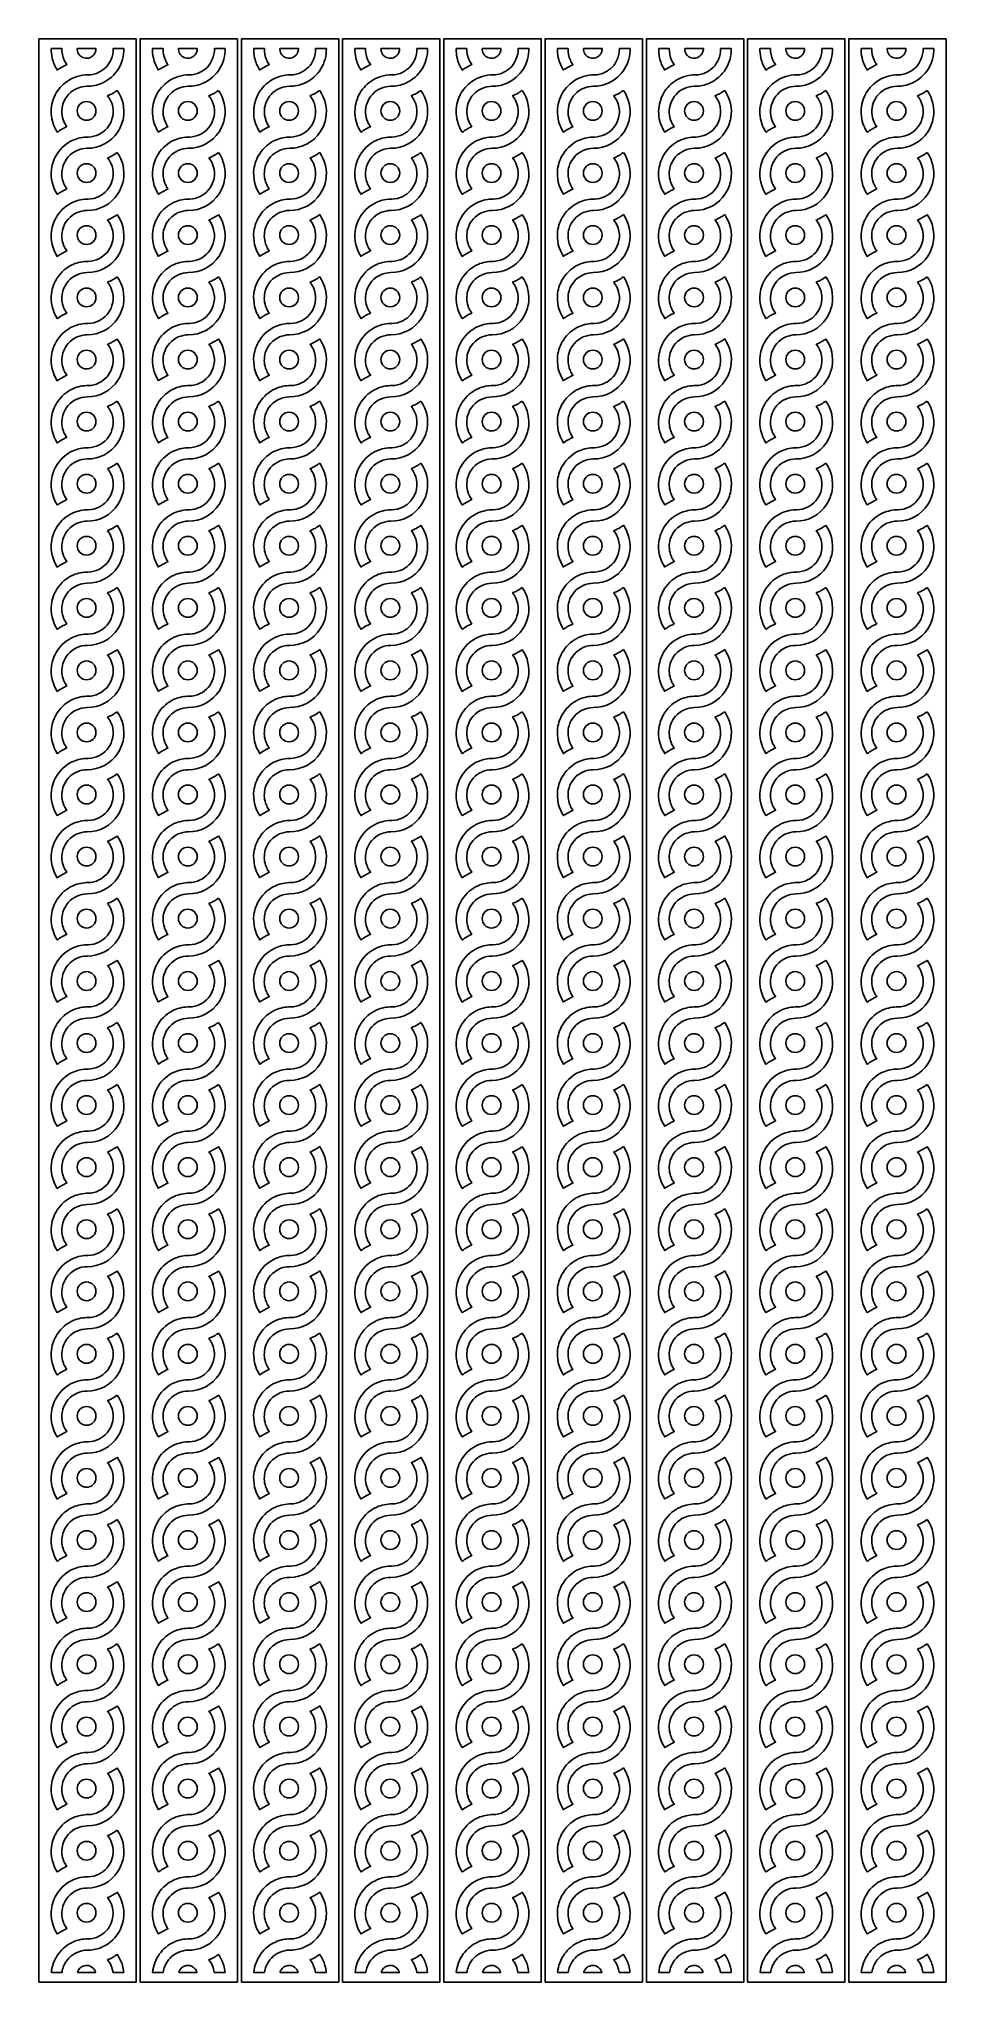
# Model space of a CAD drawing. Header units: millimetres. Extents: x 1502 to 2434, y -882 to 1114.
import ezdxf

# ---------------------------------------------------------------- set-up
doc = ezdxf.new("R2010")
doc.units = ezdxf.units.MM
doc.layers.add('Layer_1', color=70, linetype='Continuous')

msp = doc.modelspace()

# ---------------------------------------------------------------- linework, layer by layer
at = {"layer": 'Layer_1'}
for points in [[(1501.9, -881.6), (1601.9, -881.6), (1601.9, 1114.4), (1501.9, 1114.4)], [(1605.9, -881.6), (1705.9, -881.6), (1705.9, 1114.4), (1605.9, 1114.4)], [(1709.9, -881.6), (1809.9, -881.6), (1809.9, 1114.4), (1709.9, 1114.4)], [(1813.9, -881.6), (1913.9, -881.6), (1913.9, 1114.4), (1813.9, 1114.4)], [(1917.9, -881.6), (2017.9, -881.6), (2017.9, 1114.4), (1917.9, 1114.4)], [(2021.9, -881.6), (2121.9, -881.6), (2121.9, 1114.4), (2021.9, 1114.4)], [(2125.9, -881.6), (2225.9, -881.6), (2225.9, 1114.4), (2125.9, 1114.4)], [(2229.9, -881.6), (2329.9, -881.6), (2329.9, 1114.4), (2229.9, 1114.4)], [(2333.9, -881.6), (2433.9, -881.6), (2433.9, 1114.4), (2333.9, 1114.4)]]:
    msp.add_lwpolyline(points, close=True, dxfattribs=at)
for points in [[(1527.9, 1028.6, 0.050387), (1530.6, 1024.2, 0.04494), (1520.8, 1018.6, -0.131092), (1514.6, 1037.4, -0.13298), (1518.7, 1056.9, -0.123749), (1530.8, 1070.8, -0.156386), (1552.6, 1077.4, 0.108273), (1563.6, 1080.1, 0.175997), (1576, 1093.1, 0.112289), (1578.2, 1104.5), (1589.2, 1104.5, -0.144621), (1583.6, 1083.7, -0.153271), (1566.8, 1069, -0.106622), (1551.4, 1065.8, 0.099881), (1541.1, 1063.6, 0.205357), (1527, 1048.4, 0.194404), (1527.8, 1028.9, 0.002777)], [(1527.9, 1092.4, 0.050386), (1530.6, 1088, 0.044941), (1520.8, 1082.4, -0.086675), (1515.5, 1094.8, -0.064126), (1514.6, 1104.5), (1525.5, 1104.5, 0.117718)], [(1541.3, 1104.5, 0.146059), (1542.7, 1099.1, 0.115633), (1545.7, 1096, 0.156575), (1551.4, 1094.5, 0.134602), (1556.3, 1096.2, 0.141643), (1559.7, 1100.3, 0.1128), (1560.5, 1104.5)], [(1631.9, 1028.6, 0.050387), (1634.6, 1024.2, 0.04494), (1624.8, 1018.6, -0.131092), (1618.6, 1037.4, -0.13298), (1622.7, 1056.9, -0.123749), (1634.8, 1070.8, -0.156386), (1656.6, 1077.4, 0.108273), (1667.6, 1080.1, 0.175997), (1680, 1093.1, 0.112289), (1682.2, 1104.5), (1693.2, 1104.5, -0.144621), (1687.6, 1083.7, -0.153271), (1670.8, 1069, -0.106622), (1655.4, 1065.8, 0.099881), (1645.1, 1063.6, 0.205357), (1631, 1048.4, 0.194404), (1631.8, 1028.9, 0.002777)], [(1631.9, 1092.4, 0.050386), (1634.6, 1088, 0.044941), (1624.8, 1082.4, -0.086675), (1619.5, 1094.8, -0.064126), (1618.6, 1104.5), (1629.5, 1104.5, 0.117718)], [(1645.3, 1104.5, 0.146059), (1646.7, 1099.1, 0.115633), (1649.7, 1096, 0.156575), (1655.4, 1094.5, 0.134602), (1660.3, 1096.2, 0.141643), (1663.7, 1100.3, 0.1128), (1664.5, 1104.5)], [(1735.9, 1028.6, 0.050387), (1738.6, 1024.2, 0.04494), (1728.8, 1018.6, -0.131092), (1722.6, 1037.4, -0.13298), (1726.7, 1056.9, -0.123749), (1738.8, 1070.8, -0.156386), (1760.6, 1077.4, 0.108273), (1771.6, 1080.1, 0.175997), (1784, 1093.1, 0.112289), (1786.2, 1104.5), (1797.2, 1104.5, -0.144621), (1791.6, 1083.7, -0.153271), (1774.8, 1069, -0.106622), (1759.4, 1065.8, 0.099881), (1749.1, 1063.6, 0.205357), (1735, 1048.4, 0.194404), (1735.8, 1028.9, 0.002777)], [(1735.9, 1092.4, 0.050386), (1738.6, 1088, 0.044941), (1728.8, 1082.4, -0.086675), (1723.5, 1094.8, -0.064126), (1722.6, 1104.5), (1733.5, 1104.5, 0.117718)], [(1749.3, 1104.5, 0.146059), (1750.7, 1099.1, 0.115633), (1753.7, 1096, 0.156575), (1759.4, 1094.5, 0.134602), (1764.3, 1096.2, 0.141643), (1767.7, 1100.3, 0.1128), (1768.5, 1104.5)], [(1839.9, 1028.6, 0.050387), (1842.6, 1024.2, 0.04494), (1832.8, 1018.6, -0.131092), (1826.6, 1037.4, -0.13298), (1830.7, 1056.9, -0.123749), (1842.8, 1070.8, -0.156386), (1864.6, 1077.4, 0.108273), (1875.6, 1080.1, 0.175997), (1888, 1093.1, 0.112289), (1890.2, 1104.5), (1901.2, 1104.5, -0.144621), (1895.6, 1083.7, -0.153271), (1878.8, 1069, -0.106622), (1863.4, 1065.8, 0.099881), (1853.1, 1063.6, 0.205357), (1839, 1048.4, 0.194404), (1839.8, 1028.9, 0.002777)], [(1839.9, 1092.4, 0.050386), (1842.6, 1088, 0.044941), (1832.8, 1082.4, -0.086675), (1827.5, 1094.8, -0.064126), (1826.6, 1104.5), (1837.5, 1104.5, 0.117718)], [(1853.3, 1104.5, 0.146059), (1854.7, 1099.1, 0.115633), (1857.7, 1096, 0.156575), (1863.4, 1094.5, 0.134602), (1868.3, 1096.2, 0.141643), (1871.7, 1100.3, 0.1128), (1872.5, 1104.5)], [(1943.9, 1028.6, 0.050387), (1946.6, 1024.2, 0.04494), (1936.8, 1018.6, -0.131092), (1930.6, 1037.4, -0.13298), (1934.7, 1056.9, -0.123749), (1946.8, 1070.8, -0.156386), (1968.6, 1077.4, 0.108273), (1979.6, 1080.1, 0.175997), (1992, 1093.1, 0.112289), (1994.2, 1104.5), (2005.2, 1104.5, -0.144621), (1999.6, 1083.7, -0.153271), (1982.8, 1069, -0.106622), (1967.4, 1065.8, 0.099881), (1957.1, 1063.6, 0.205357), (1943, 1048.4, 0.194404), (1943.8, 1028.9, 0.002777)], [(1943.9, 1092.4, 0.050386), (1946.6, 1088, 0.044941), (1936.8, 1082.4, -0.086675), (1931.5, 1094.8, -0.064126), (1930.6, 1104.5), (1941.5, 1104.5, 0.117718)], [(1957.3, 1104.5, 0.146059), (1958.7, 1099.1, 0.115633), (1961.7, 1096, 0.156575), (1967.4, 1094.5, 0.134602), (1972.3, 1096.2, 0.141643), (1975.7, 1100.3, 0.1128), (1976.5, 1104.5)], [(2047.9, 1028.6, 0.050387), (2050.6, 1024.2, 0.04494), (2040.8, 1018.6, -0.131092), (2034.6, 1037.4, -0.13298), (2038.7, 1056.9, -0.123749), (2050.8, 1070.8, -0.156386), (2072.6, 1077.4, 0.108273), (2083.6, 1080.1, 0.175997), (2096, 1093.1, 0.112289), (2098.2, 1104.5), (2109.2, 1104.5, -0.144621), (2103.6, 1083.7, -0.153271), (2086.8, 1069, -0.106622), (2071.4, 1065.8, 0.099881), (2061.1, 1063.6, 0.205357), (2047, 1048.4, 0.194404), (2047.8, 1028.9, 0.002777)], [(2047.9, 1092.4, 0.050386), (2050.6, 1088, 0.044941), (2040.8, 1082.4, -0.086675), (2035.5, 1094.8, -0.064126), (2034.6, 1104.5), (2045.5, 1104.5, 0.117718)], [(2061.3, 1104.5, 0.146059), (2062.7, 1099.1, 0.115633), (2065.7, 1096, 0.156575), (2071.4, 1094.5, 0.134602), (2076.3, 1096.2, 0.141643), (2079.7, 1100.3, 0.1128), (2080.5, 1104.5)], [(2151.9, 1028.6, 0.050387), (2154.6, 1024.2, 0.04494), (2144.8, 1018.6, -0.131092), (2138.6, 1037.4, -0.13298), (2142.7, 1056.9, -0.123749), (2154.8, 1070.8, -0.156386), (2176.6, 1077.4, 0.108273), (2187.6, 1080.1, 0.175997), (2200, 1093.1, 0.112289), (2202.2, 1104.5), (2213.2, 1104.5, -0.144621), (2207.6, 1083.7, -0.153271), (2190.8, 1069, -0.106622), (2175.4, 1065.8, 0.099881), (2165.1, 1063.6, 0.205357), (2151, 1048.4, 0.194404), (2151.8, 1028.9, 0.002777)], [(2151.9, 1092.4, 0.050386), (2154.6, 1088, 0.044941), (2144.8, 1082.4, -0.086675), (2139.5, 1094.8, -0.064126), (2138.6, 1104.5), (2149.5, 1104.5, 0.117718)], [(2165.3, 1104.5, 0.146059), (2166.7, 1099.1, 0.115633), (2169.7, 1096, 0.156575), (2175.4, 1094.5, 0.134602), (2180.3, 1096.2, 0.141643), (2183.7, 1100.3, 0.1128), (2184.5, 1104.5)], [(2255.9, 1028.6, 0.050387), (2258.6, 1024.2, 0.04494), (2248.8, 1018.6, -0.131092), (2242.6, 1037.4, -0.13298), (2246.7, 1056.9, -0.123749), (2258.8, 1070.8, -0.156386), (2280.6, 1077.4, 0.108273), (2291.6, 1080.1, 0.175997), (2304, 1093.1, 0.112289), (2306.2, 1104.5), (2317.2, 1104.5, -0.144621), (2311.6, 1083.7, -0.153271), (2294.8, 1069, -0.106622), (2279.4, 1065.8, 0.099881), (2269.1, 1063.6, 0.205357), (2255, 1048.4, 0.194404), (2255.8, 1028.9, 0.002777)], [(2255.9, 1092.4, 0.050386), (2258.6, 1088, 0.044941), (2248.8, 1082.4, -0.086675), (2243.5, 1094.8, -0.064126), (2242.6, 1104.5), (2253.5, 1104.5, 0.117718)], [(2269.3, 1104.5, 0.146059), (2270.7, 1099.1, 0.115633), (2273.7, 1096, 0.156575), (2279.4, 1094.5, 0.134602), (2284.3, 1096.2, 0.141643), (2287.7, 1100.3, 0.1128), (2288.5, 1104.5)], [(2359.9, 1028.6, 0.050387), (2362.6, 1024.2, 0.04494), (2352.8, 1018.6, -0.131092), (2346.6, 1037.4, -0.13298), (2350.7, 1056.9, -0.123749), (2362.8, 1070.8, -0.156386), (2384.6, 1077.4, 0.108273), (2395.6, 1080.1, 0.175997), (2408, 1093.1, 0.112289), (2410.2, 1104.5), (2421.2, 1104.5, -0.144621), (2415.6, 1083.7, -0.153271), (2398.8, 1069, -0.106622), (2383.4, 1065.8, 0.099881), (2373.1, 1063.6, 0.205357), (2359, 1048.4, 0.194404), (2359.8, 1028.9, 0.002777)], [(2359.9, 1092.4, 0.050386), (2362.6, 1088, 0.044941), (2352.8, 1082.4, -0.086675), (2347.5, 1094.8, -0.064126), (2346.6, 1104.5), (2357.5, 1104.5, 0.117718)], [(2373.3, 1104.5, 0.146059), (2374.7, 1099.1, 0.115633), (2377.7, 1096, 0.156575), (2383.4, 1094.5, 0.134602), (2388.3, 1096.2, 0.141643), (2391.7, 1100.3, 0.1128), (2392.5, 1104.5)], [(1582.4, 1061.5, -0.196548), (1588.7, 1033.3, -0.102395), (1583, 1019, -0.25661), (1551.4, 1002, 0.099883), (1541.1, 999.8, 0.21945), (1526.5, 983.3, 0.152689), (1526.8, 967.7, 0.029293), (1527.9, 964.8), (1527.9, 964.8, 0.050388), (1530.6, 960.4, 0.04494), (1520.8, 954.8, -0.178648), (1514.8, 980.6, -0.112445), (1520.7, 996.5, -0.146594), (1537, 1010.4, -0.107484), (1552.6, 1013.6, 0.108276), (1563.6, 1016.3, 0.202763), (1577, 1031.8, 0.250944), (1572.5, 1056, 0.064464)], [(1686.4, 1061.5, -0.196548), (1692.7, 1033.3, -0.102395), (1687, 1019, -0.25661), (1655.4, 1002, 0.099883), (1645.1, 999.8, 0.21945), (1630.5, 983.3, 0.152689), (1630.8, 967.7, 0.029293), (1631.9, 964.8), (1631.9, 964.8, 0.050388), (1634.6, 960.4, 0.04494), (1624.8, 954.8, -0.178648), (1618.8, 980.6, -0.112445), (1624.7, 996.5, -0.146594), (1641, 1010.4, -0.107484), (1656.6, 1013.6, 0.108276), (1667.6, 1016.3, 0.202763), (1681, 1031.8, 0.250944), (1676.5, 1056, 0.064464)], [(1790.4, 1061.5, -0.196548), (1796.7, 1033.3, -0.102395), (1791, 1019, -0.25661), (1759.4, 1002, 0.099883), (1749.1, 999.8, 0.21945), (1734.5, 983.3, 0.152689), (1734.8, 967.7, 0.029293), (1735.9, 964.8), (1735.9, 964.8, 0.050388), (1738.6, 960.4, 0.04494), (1728.8, 954.8, -0.178648), (1722.8, 980.6, -0.112445), (1728.7, 996.5, -0.146594), (1745, 1010.4, -0.107484), (1760.6, 1013.6, 0.108276), (1771.6, 1016.3, 0.202763), (1785, 1031.8, 0.250944), (1780.5, 1056, 0.064464)], [(1894.4, 1061.5, -0.196548), (1900.7, 1033.3, -0.102395), (1895, 1019, -0.25661), (1863.4, 1002, 0.099883), (1853.1, 999.8, 0.21945), (1838.5, 983.3, 0.152689), (1838.8, 967.7, 0.029293), (1839.9, 964.8), (1839.9, 964.8, 0.050388), (1842.6, 960.4, 0.04494), (1832.8, 954.8, -0.178648), (1826.8, 980.6, -0.112445), (1832.7, 996.5, -0.146594), (1849, 1010.4, -0.107484), (1864.6, 1013.6, 0.108276), (1875.6, 1016.3, 0.202763), (1889, 1031.8, 0.250944), (1884.5, 1056, 0.064464)], [(1998.4, 1061.5, -0.196548), (2004.7, 1033.3, -0.102395), (1999, 1019, -0.25661), (1967.4, 1002, 0.099883), (1957.1, 999.8, 0.21945), (1942.5, 983.3, 0.152689), (1942.8, 967.7, 0.029293), (1943.9, 964.8), (1943.9, 964.8, 0.050388), (1946.6, 960.4, 0.04494), (1936.8, 954.8, -0.178648), (1930.8, 980.6, -0.112445), (1936.7, 996.5, -0.146594), (1953, 1010.4, -0.107484), (1968.6, 1013.6, 0.108276), (1979.6, 1016.3, 0.202763), (1993, 1031.8, 0.250944), (1988.5, 1056, 0.064464)], [(2102.4, 1061.5, -0.196548), (2108.7, 1033.3, -0.102395), (2103, 1019, -0.25661), (2071.4, 1002, 0.099883), (2061.1, 999.8, 0.21945), (2046.5, 983.3, 0.152689), (2046.8, 967.7, 0.029293), (2047.9, 964.8), (2047.9, 964.8, 0.050388), (2050.6, 960.4, 0.04494), (2040.8, 954.8, -0.178648), (2034.8, 980.6, -0.112445), (2040.7, 996.5, -0.146594), (2057, 1010.4, -0.107484), (2072.6, 1013.6, 0.108276), (2083.6, 1016.3, 0.202763), (2097, 1031.8, 0.250944), (2092.5, 1056, 0.064464)], [(2206.4, 1061.5, -0.196548), (2212.7, 1033.3, -0.102395), (2207, 1019, -0.25661), (2175.4, 1002, 0.099883), (2165.1, 999.8, 0.21945), (2150.5, 983.3, 0.152689), (2150.8, 967.7, 0.029293), (2151.9, 964.8), (2151.9, 964.8, 0.050388), (2154.6, 960.4, 0.04494), (2144.8, 954.8, -0.178648), (2138.8, 980.6, -0.112445), (2144.7, 996.5, -0.146594), (2161, 1010.4, -0.107484), (2176.6, 1013.6, 0.108276), (2187.6, 1016.3, 0.202763), (2201, 1031.8, 0.250944), (2196.5, 1056, 0.064464)], [(2310.4, 1061.5, -0.196548), (2316.7, 1033.3, -0.102395), (2311, 1019, -0.25661), (2279.4, 1002, 0.099883), (2269.1, 999.8, 0.21945), (2254.5, 983.3, 0.152689), (2254.8, 967.7, 0.029293), (2255.9, 964.8), (2255.9, 964.8, 0.050388), (2258.6, 960.4, 0.04494), (2248.8, 954.8, -0.178648), (2242.8, 980.6, -0.112445), (2248.7, 996.5, -0.146594), (2265, 1010.4, -0.107484), (2280.6, 1013.6, 0.108276), (2291.6, 1016.3, 0.202763), (2305, 1031.8, 0.250944), (2300.5, 1056, 0.064464)], [(2414.4, 1061.5, -0.196548), (2420.7, 1033.3, -0.102395), (2415, 1019, -0.25661), (2383.4, 1002, 0.099883), (2373.1, 999.8, 0.21945), (2358.5, 983.3, 0.152689), (2358.8, 967.7, 0.029293), (2359.9, 964.8), (2359.9, 964.8, 0.050388), (2362.6, 960.4, 0.04494), (2352.8, 954.8, -0.178648), (2346.8, 980.6, -0.112445), (2352.7, 996.5, -0.146594), (2369, 1010.4, -0.107484), (2384.6, 1013.6, 0.108276), (2395.6, 1016.3, 0.202763), (2409, 1031.8, 0.250944), (2404.5, 1056, 0.064464)], [(1582.4, 997.7, -0.196548), (1588.7, 969.5, -0.102395), (1583, 955.2, -0.25661), (1551.4, 938.2, 0.099883), (1541.1, 936, 0.21945), (1526.5, 919.4, 0.152688), (1526.8, 903.9, 0.029293), (1527.9, 901), (1527.9, 901, 0.050388), (1530.6, 896.6, 0.04494), (1520.8, 891, -0.178648), (1514.8, 916.8, -0.112445), (1520.7, 932.7, -0.146594), (1537, 946.6, -0.107484), (1552.6, 949.8, 0.108276), (1563.6, 952.5, 0.202763), (1577, 968, 0.250944), (1572.5, 992.2, 0.064464)], [(1686.4, 997.7, -0.196548), (1692.7, 969.5, -0.102395), (1687, 955.2, -0.25661), (1655.4, 938.2, 0.099883), (1645.1, 936, 0.21945), (1630.5, 919.4, 0.152688), (1630.8, 903.9, 0.029293), (1631.9, 901), (1631.9, 901, 0.050388), (1634.6, 896.6, 0.04494), (1624.8, 891, -0.178648), (1618.8, 916.8, -0.112445), (1624.7, 932.7, -0.146594), (1641, 946.6, -0.107484), (1656.6, 949.8, 0.108276), (1667.6, 952.5, 0.202763), (1681, 968, 0.250944), (1676.5, 992.2, 0.064464)], [(1790.4, 997.7, -0.196548), (1796.7, 969.5, -0.102395), (1791, 955.2, -0.25661), (1759.4, 938.2, 0.099883), (1749.1, 936, 0.21945), (1734.5, 919.4, 0.152688), (1734.8, 903.9, 0.029293), (1735.9, 901), (1735.9, 901, 0.050388), (1738.6, 896.6, 0.04494), (1728.8, 891, -0.178648), (1722.8, 916.8, -0.112445), (1728.7, 932.7, -0.146594), (1745, 946.6, -0.107484), (1760.6, 949.8, 0.108276), (1771.6, 952.5, 0.202763), (1785, 968, 0.250944), (1780.5, 992.2, 0.064464)], [(1894.4, 997.7, -0.196548), (1900.7, 969.5, -0.102395), (1895, 955.2, -0.25661), (1863.4, 938.2, 0.099883), (1853.1, 936, 0.21945), (1838.5, 919.4, 0.152688), (1838.8, 903.9, 0.029293), (1839.9, 901), (1839.9, 901, 0.050388), (1842.6, 896.6, 0.04494), (1832.8, 891, -0.178648), (1826.8, 916.8, -0.112445), (1832.7, 932.7, -0.146594), (1849, 946.6, -0.107484), (1864.6, 949.8, 0.108276), (1875.6, 952.5, 0.202763), (1889, 968, 0.250944), (1884.5, 992.2, 0.064464)], [(1998.4, 997.7, -0.196548), (2004.7, 969.5, -0.102395), (1999, 955.2, -0.25661), (1967.4, 938.2, 0.099883), (1957.1, 936, 0.21945), (1942.5, 919.4, 0.152688), (1942.8, 903.9, 0.029293), (1943.9, 901), (1943.9, 901, 0.050388), (1946.6, 896.6, 0.04494), (1936.8, 891, -0.178648), (1930.8, 916.8, -0.112445), (1936.7, 932.7, -0.146594), (1953, 946.6, -0.107484), (1968.6, 949.8, 0.108276), (1979.6, 952.5, 0.202763), (1993, 968, 0.250944), (1988.5, 992.2, 0.064464)], [(2102.4, 997.7, -0.196548), (2108.7, 969.5, -0.102395), (2103, 955.2, -0.25661), (2071.4, 938.2, 0.099883), (2061.1, 936, 0.21945), (2046.5, 919.4, 0.152688), (2046.8, 903.9, 0.029293), (2047.9, 901), (2047.9, 901, 0.050388), (2050.6, 896.6, 0.04494), (2040.8, 891, -0.178648), (2034.8, 916.8, -0.112445), (2040.7, 932.7, -0.146594), (2057, 946.6, -0.107484), (2072.6, 949.8, 0.108276), (2083.6, 952.5, 0.202763), (2097, 968, 0.250944), (2092.5, 992.2, 0.064464)], [(2206.4, 997.7, -0.196548), (2212.7, 969.5, -0.102395), (2207, 955.2, -0.25661), (2175.4, 938.2, 0.099883), (2165.1, 936, 0.21945), (2150.5, 919.4, 0.152688), (2150.8, 903.9, 0.029293), (2151.9, 901), (2151.9, 901, 0.050388), (2154.6, 896.6, 0.04494), (2144.8, 891, -0.178648), (2138.8, 916.8, -0.112445), (2144.7, 932.7, -0.146594), (2161, 946.6, -0.107484), (2176.6, 949.8, 0.108276), (2187.6, 952.5, 0.202763), (2201, 968, 0.250944), (2196.5, 992.2, 0.064464)], [(2310.4, 997.7, -0.196548), (2316.7, 969.5, -0.102395), (2311, 955.2, -0.25661), (2279.4, 938.2, 0.099883), (2269.1, 936, 0.21945), (2254.5, 919.4, 0.152688), (2254.8, 903.9, 0.029293), (2255.9, 901), (2255.9, 901, 0.050388), (2258.6, 896.6, 0.04494), (2248.8, 891, -0.178648), (2242.8, 916.8, -0.112445), (2248.7, 932.7, -0.146594), (2265, 946.6, -0.107484), (2280.6, 949.8, 0.108276), (2291.6, 952.5, 0.202763), (2305, 968, 0.250944), (2300.5, 992.2, 0.064464)], [(2414.4, 997.7, -0.196548), (2420.7, 969.5, -0.102395), (2415, 955.2, -0.25661), (2383.4, 938.2, 0.099883), (2373.1, 936, 0.21945), (2358.5, 919.4, 0.152688), (2358.8, 903.9, 0.029293), (2359.9, 901), (2359.9, 901, 0.050388), (2362.6, 896.6, 0.04494), (2352.8, 891, -0.178648), (2346.8, 916.8, -0.112445), (2352.7, 932.7, -0.146594), (2369, 946.6, -0.107484), (2384.6, 949.8, 0.108276), (2395.6, 952.5, 0.202763), (2409, 968, 0.250944), (2404.5, 992.2, 0.064464)], [(1582.4, 933.9, -0.196548), (1588.7, 905.6, -0.102395), (1583, 891.3, -0.25661), (1551.4, 874.4, 0.099883), (1541.1, 872.1, 0.21945), (1526.5, 855.6, 0.152688), (1526.8, 840, 0.029293), (1527.9, 837.2), (1527.9, 837.2, 0.050388), (1530.6, 832.7, 0.04494), (1520.8, 827.2, -0.178648), (1514.8, 853, -0.112445), (1520.7, 868.9, -0.146594), (1537, 882.8, -0.107484), (1552.6, 885.9, 0.108276), (1563.6, 888.6, 0.202763), (1577, 904.2, 0.250944), (1572.5, 928.3, 0.064464)], [(1686.4, 933.9, -0.196548), (1692.7, 905.6, -0.102395), (1687, 891.3, -0.25661), (1655.4, 874.4, 0.099883), (1645.1, 872.1, 0.21945), (1630.5, 855.6, 0.152688), (1630.8, 840, 0.029293), (1631.9, 837.2), (1631.9, 837.2, 0.050388), (1634.6, 832.7, 0.04494), (1624.8, 827.2, -0.178648), (1618.8, 853, -0.112445), (1624.7, 868.9, -0.146594), (1641, 882.8, -0.107484), (1656.6, 885.9, 0.108276), (1667.6, 888.6, 0.202763), (1681, 904.2, 0.250944), (1676.5, 928.3, 0.064464)], [(1790.4, 933.9, -0.196548), (1796.7, 905.6, -0.102395), (1791, 891.3, -0.25661), (1759.4, 874.4, 0.099883), (1749.1, 872.1, 0.21945), (1734.5, 855.6, 0.152688), (1734.8, 840, 0.029293), (1735.9, 837.2), (1735.9, 837.2, 0.050388), (1738.6, 832.7, 0.04494), (1728.8, 827.2, -0.178648), (1722.8, 853, -0.112445), (1728.7, 868.9, -0.146594), (1745, 882.8, -0.107484), (1760.6, 885.9, 0.108276), (1771.6, 888.6, 0.202763), (1785, 904.2, 0.250944), (1780.5, 928.3, 0.064464)], [(1894.4, 933.9, -0.196548), (1900.7, 905.6, -0.102395), (1895, 891.3, -0.25661), (1863.4, 874.4, 0.099883), (1853.1, 872.1, 0.21945), (1838.5, 855.6, 0.152688), (1838.8, 840, 0.029293), (1839.9, 837.2), (1839.9, 837.2, 0.050388), (1842.6, 832.7, 0.04494), (1832.8, 827.2, -0.178648), (1826.8, 853, -0.112445), (1832.7, 868.9, -0.146594), (1849, 882.8, -0.107484), (1864.6, 885.9, 0.108276), (1875.6, 888.6, 0.202763), (1889, 904.2, 0.250944), (1884.5, 928.3, 0.064464)], [(1998.4, 933.9, -0.196548), (2004.7, 905.6, -0.102395), (1999, 891.3, -0.25661), (1967.4, 874.4, 0.099883), (1957.1, 872.1, 0.21945), (1942.5, 855.6, 0.152688), (1942.8, 840, 0.029293), (1943.9, 837.2), (1943.9, 837.2, 0.050388), (1946.6, 832.7, 0.04494), (1936.8, 827.2, -0.178648), (1930.8, 853, -0.112445), (1936.7, 868.9, -0.146594), (1953, 882.8, -0.107484), (1968.6, 885.9, 0.108276), (1979.6, 888.6, 0.202763), (1993, 904.2, 0.250944), (1988.5, 928.3, 0.064464)], [(2102.4, 933.9, -0.196548), (2108.7, 905.6, -0.102395), (2103, 891.3, -0.25661), (2071.4, 874.4, 0.099883), (2061.1, 872.1, 0.21945), (2046.5, 855.6, 0.152688), (2046.8, 840, 0.029293), (2047.9, 837.2), (2047.9, 837.2, 0.050388), (2050.6, 832.7, 0.04494), (2040.8, 827.2, -0.178648), (2034.8, 853, -0.112445), (2040.7, 868.9, -0.146594), (2057, 882.8, -0.107484), (2072.6, 885.9, 0.108276), (2083.6, 888.6, 0.202763), (2097, 904.2, 0.250944), (2092.5, 928.3, 0.064464)], [(2206.4, 933.9, -0.196548), (2212.7, 905.6, -0.102395), (2207, 891.3, -0.25661), (2175.4, 874.4, 0.099883), (2165.1, 872.1, 0.21945), (2150.5, 855.6, 0.152688), (2150.8, 840, 0.029293), (2151.9, 837.2), (2151.9, 837.2, 0.050388), (2154.6, 832.7, 0.04494), (2144.8, 827.2, -0.178648), (2138.8, 853, -0.112445), (2144.7, 868.9, -0.146594), (2161, 882.8, -0.107484), (2176.6, 885.9, 0.108276), (2187.6, 888.6, 0.202763), (2201, 904.2, 0.250944), (2196.5, 928.3, 0.064464)], [(2310.4, 933.9, -0.196548), (2316.7, 905.6, -0.102395), (2311, 891.3, -0.25661), (2279.4, 874.4, 0.099883), (2269.1, 872.1, 0.21945), (2254.5, 855.6, 0.152688), (2254.8, 840, 0.029293), (2255.9, 837.2), (2255.9, 837.2, 0.050388), (2258.6, 832.7, 0.04494), (2248.8, 827.2, -0.178648), (2242.8, 853, -0.112445), (2248.7, 868.9, -0.146594), (2265, 882.8, -0.107484), (2280.6, 885.9, 0.108276), (2291.6, 888.6, 0.202763), (2305, 904.2, 0.250944), (2300.5, 928.3, 0.064464)], [(2414.4, 933.9, -0.196548), (2420.7, 905.6, -0.102395), (2415, 891.3, -0.25661), (2383.4, 874.4, 0.099883), (2373.1, 872.1, 0.21945), (2358.5, 855.6, 0.152688), (2358.8, 840, 0.029293), (2359.9, 837.2), (2359.9, 837.2, 0.050388), (2362.6, 832.7, 0.04494), (2352.8, 827.2, -0.178648), (2346.8, 853, -0.112445), (2352.7, 868.9, -0.146594), (2369, 882.8, -0.107484), (2384.6, 885.9, 0.108276), (2395.6, 888.6, 0.202763), (2409, 904.2, 0.250944), (2404.5, 928.3, 0.064464)], [(1582.4, 870.1, -0.196548), (1588.7, 841.8, -0.102395), (1583, 827.5, -0.25661), (1551.4, 810.5, 0.099883), (1541.1, 808.3, 0.21945), (1526.5, 791.8, 0.152688), (1526.8, 776.2, 0.029293), (1527.9, 773.3), (1527.9, 773.3, 0.050388), (1530.6, 768.9, 0.04494), (1520.8, 763.3, -0.178648), (1514.8, 789.1, -0.112445), (1520.7, 805, -0.146594), (1537, 819, -0.107484), (1552.6, 822.1, 0.108276), (1563.6, 824.8, 0.202763), (1577, 840.4, 0.250944), (1572.5, 864.5, 0.064464)], [(1686.4, 870.1, -0.196548), (1692.7, 841.8, -0.102395), (1687, 827.5, -0.25661), (1655.4, 810.5, 0.099883), (1645.1, 808.3, 0.21945), (1630.5, 791.8, 0.152688), (1630.8, 776.2, 0.029293), (1631.9, 773.3), (1631.9, 773.3, 0.050388), (1634.6, 768.9, 0.04494), (1624.8, 763.3, -0.178648), (1618.8, 789.1, -0.112445), (1624.7, 805, -0.146594), (1641, 819, -0.107484), (1656.6, 822.1, 0.108276), (1667.6, 824.8, 0.202763), (1681, 840.4, 0.250944), (1676.5, 864.5, 0.064464)], [(1790.4, 870.1, -0.196548), (1796.7, 841.8, -0.102395), (1791, 827.5, -0.25661), (1759.4, 810.5, 0.099883), (1749.1, 808.3, 0.21945), (1734.5, 791.8, 0.152688), (1734.8, 776.2, 0.029293), (1735.9, 773.3), (1735.9, 773.3, 0.050388), (1738.6, 768.9, 0.04494), (1728.8, 763.3, -0.178648), (1722.8, 789.1, -0.112445), (1728.7, 805, -0.146594), (1745, 819, -0.107484), (1760.6, 822.1, 0.108276), (1771.6, 824.8, 0.202763), (1785, 840.4, 0.250944), (1780.5, 864.5, 0.064464)], [(1894.4, 870.1, -0.196548), (1900.7, 841.8, -0.102395), (1895, 827.5, -0.25661), (1863.4, 810.5, 0.099883), (1853.1, 808.3, 0.21945), (1838.5, 791.8, 0.152688), (1838.8, 776.2, 0.029293), (1839.9, 773.3), (1839.9, 773.3, 0.050388), (1842.6, 768.9, 0.04494), (1832.8, 763.3, -0.178648), (1826.8, 789.1, -0.112445), (1832.7, 805, -0.146594), (1849, 819, -0.107484), (1864.6, 822.1, 0.108276), (1875.6, 824.8, 0.202763), (1889, 840.4, 0.250944), (1884.5, 864.5, 0.064464)], [(1998.4, 870.1, -0.196548), (2004.7, 841.8, -0.102395), (1999, 827.5, -0.25661), (1967.4, 810.5, 0.099883), (1957.1, 808.3, 0.21945), (1942.5, 791.8, 0.152688), (1942.8, 776.2, 0.029293), (1943.9, 773.3), (1943.9, 773.3, 0.050388), (1946.6, 768.9, 0.04494), (1936.8, 763.3, -0.178648), (1930.8, 789.1, -0.112445), (1936.7, 805, -0.146594), (1953, 819, -0.107484), (1968.6, 822.1, 0.108276), (1979.6, 824.8, 0.202763), (1993, 840.4, 0.250944), (1988.5, 864.5, 0.064464)], [(2102.4, 870.1, -0.196548), (2108.7, 841.8, -0.102395), (2103, 827.5, -0.25661), (2071.4, 810.5, 0.099883), (2061.1, 808.3, 0.21945), (2046.5, 791.8, 0.152688), (2046.8, 776.2, 0.029293), (2047.9, 773.3), (2047.9, 773.3, 0.050388), (2050.6, 768.9, 0.04494), (2040.8, 763.3, -0.178648), (2034.8, 789.1, -0.112445), (2040.7, 805, -0.146594), (2057, 819, -0.107484), (2072.6, 822.1, 0.108276), (2083.6, 824.8, 0.202763), (2097, 840.4, 0.250944), (2092.5, 864.5, 0.064464)], [(2206.4, 870.1, -0.196548), (2212.7, 841.8, -0.102395), (2207, 827.5, -0.25661), (2175.4, 810.5, 0.099883), (2165.1, 808.3, 0.21945), (2150.5, 791.8, 0.152688), (2150.8, 776.2, 0.029293), (2151.9, 773.3), (2151.9, 773.3, 0.050388), (2154.6, 768.9, 0.04494), (2144.8, 763.3, -0.178648), (2138.8, 789.1, -0.112445), (2144.7, 805, -0.146594), (2161, 819, -0.107484), (2176.6, 822.1, 0.108276), (2187.6, 824.8, 0.202763), (2201, 840.4, 0.250944), (2196.5, 864.5, 0.064464)], [(2310.4, 870.1, -0.196548), (2316.7, 841.8, -0.102395), (2311, 827.5, -0.25661), (2279.4, 810.5, 0.099883), (2269.1, 808.3, 0.21945), (2254.5, 791.8, 0.152688), (2254.8, 776.2, 0.029293), (2255.9, 773.3), (2255.9, 773.3, 0.050388), (2258.6, 768.9, 0.04494), (2248.8, 763.3, -0.178648), (2242.8, 789.1, -0.112445), (2248.7, 805, -0.146594), (2265, 819, -0.107484), (2280.6, 822.1, 0.108276), (2291.6, 824.8, 0.202763), (2305, 840.4, 0.250944), (2300.5, 864.5, 0.064464)], [(2414.4, 870.1, -0.196548), (2420.7, 841.8, -0.102395), (2415, 827.5, -0.25661), (2383.4, 810.5, 0.099883), (2373.1, 808.3, 0.21945), (2358.5, 791.8, 0.152688), (2358.8, 776.2, 0.029293), (2359.9, 773.3), (2359.9, 773.3, 0.050388), (2362.6, 768.9, 0.04494), (2352.8, 763.3, -0.178648), (2346.8, 789.1, -0.112445), (2352.7, 805, -0.146594), (2369, 819, -0.107484), (2384.6, 822.1, 0.108276), (2395.6, 824.8, 0.202763), (2409, 840.4, 0.250944), (2404.5, 864.5, 0.064464)], [(1582.4, 806.2, -0.196548), (1588.7, 778, -0.102395), (1583, 763.7, -0.25661), (1551.4, 746.7, 0.099883), (1541.1, 744.5, 0.21945), (1526.5, 728, 0.152688), (1526.8, 712.4, 0.029293), (1527.9, 709.5), (1527.9, 709.5, 0.050388), (1530.6, 705.1, 0.04494), (1520.8, 699.5, -0.178648), (1514.8, 725.3, -0.112445), (1520.7, 741.2, -0.146594), (1537, 755.1, -0.107484), (1552.6, 758.3, 0.108276), (1563.6, 761, 0.202763), (1577, 776.6, 0.250944), (1572.5, 800.7, 0.064464)], [(1686.4, 806.2, -0.196548), (1692.7, 778, -0.102395), (1687, 763.7, -0.25661), (1655.4, 746.7, 0.099883), (1645.1, 744.5, 0.21945), (1630.5, 728, 0.152688), (1630.8, 712.4, 0.029293), (1631.9, 709.5), (1631.9, 709.5, 0.050388), (1634.6, 705.1, 0.04494), (1624.8, 699.5, -0.178648), (1618.8, 725.3, -0.112445), (1624.7, 741.2, -0.146594), (1641, 755.1, -0.107484), (1656.6, 758.3, 0.108276), (1667.6, 761, 0.202763), (1681, 776.6, 0.250944), (1676.5, 800.7, 0.064464)], [(1790.4, 806.2, -0.196548), (1796.7, 778, -0.102395), (1791, 763.7, -0.25661), (1759.4, 746.7, 0.099883), (1749.1, 744.5, 0.21945), (1734.5, 728, 0.152688), (1734.8, 712.4, 0.029293), (1735.9, 709.5), (1735.9, 709.5, 0.050388), (1738.6, 705.1, 0.04494), (1728.8, 699.5, -0.178648), (1722.8, 725.3, -0.112445), (1728.7, 741.2, -0.146594), (1745, 755.1, -0.107484), (1760.6, 758.3, 0.108276), (1771.6, 761, 0.202763), (1785, 776.6, 0.250944), (1780.5, 800.7, 0.064464)], [(1894.4, 806.2, -0.196548), (1900.7, 778, -0.102395), (1895, 763.7, -0.25661), (1863.4, 746.7, 0.099883), (1853.1, 744.5, 0.21945), (1838.5, 728, 0.152688), (1838.8, 712.4, 0.029293), (1839.9, 709.5), (1839.9, 709.5, 0.050388), (1842.6, 705.1, 0.04494), (1832.8, 699.5, -0.178648), (1826.8, 725.3, -0.112445), (1832.7, 741.2, -0.146594), (1849, 755.1, -0.107484), (1864.6, 758.3, 0.108276), (1875.6, 761, 0.202763), (1889, 776.6, 0.250944), (1884.5, 800.7, 0.064464)], [(1998.4, 806.2, -0.196548), (2004.7, 778, -0.102395), (1999, 763.7, -0.25661), (1967.4, 746.7, 0.099883), (1957.1, 744.5, 0.21945), (1942.5, 728, 0.152688), (1942.8, 712.4, 0.029293), (1943.9, 709.5), (1943.9, 709.5, 0.050388), (1946.6, 705.1, 0.04494), (1936.8, 699.5, -0.178648), (1930.8, 725.3, -0.112445), (1936.7, 741.2, -0.146594), (1953, 755.1, -0.107484), (1968.6, 758.3, 0.108276), (1979.6, 761, 0.202763), (1993, 776.6, 0.250944), (1988.5, 800.7, 0.064464)], [(2102.4, 806.2, -0.196548), (2108.7, 778, -0.102395), (2103, 763.7, -0.25661), (2071.4, 746.7, 0.099883), (2061.1, 744.5, 0.21945), (2046.5, 728, 0.152688), (2046.8, 712.4, 0.029293), (2047.9, 709.5), (2047.9, 709.5, 0.050388), (2050.6, 705.1, 0.04494), (2040.8, 699.5, -0.178648), (2034.8, 725.3, -0.112445), (2040.7, 741.2, -0.146594), (2057, 755.1, -0.107484), (2072.6, 758.3, 0.108276), (2083.6, 761, 0.202763), (2097, 776.6, 0.250944), (2092.5, 800.7, 0.064464)], [(2206.4, 806.2, -0.196548), (2212.7, 778, -0.102395), (2207, 763.7, -0.25661), (2175.4, 746.7, 0.099883), (2165.1, 744.5, 0.21945), (2150.5, 728, 0.152688), (2150.8, 712.4, 0.029293), (2151.9, 709.5), (2151.9, 709.5, 0.050388), (2154.6, 705.1, 0.04494), (2144.8, 699.5, -0.178648), (2138.8, 725.3, -0.112445), (2144.7, 741.2, -0.146594), (2161, 755.1, -0.107484), (2176.6, 758.3, 0.108276), (2187.6, 761, 0.202763), (2201, 776.6, 0.250944), (2196.5, 800.7, 0.064464)], [(2310.4, 806.2, -0.196548), (2316.7, 778, -0.102395), (2311, 763.7, -0.25661), (2279.4, 746.7, 0.099883), (2269.1, 744.5, 0.21945), (2254.5, 728, 0.152688), (2254.8, 712.4, 0.029293), (2255.9, 709.5), (2255.9, 709.5, 0.050388), (2258.6, 705.1, 0.04494), (2248.8, 699.5, -0.178648), (2242.8, 725.3, -0.112445), (2248.7, 741.2, -0.146594), (2265, 755.1, -0.107484), (2280.6, 758.3, 0.108276), (2291.6, 761, 0.202763), (2305, 776.6, 0.250944), (2300.5, 800.7, 0.064464)], [(2414.4, 806.2, -0.196548), (2420.7, 778, -0.102395), (2415, 763.7, -0.25661), (2383.4, 746.7, 0.099883), (2373.1, 744.5, 0.21945), (2358.5, 728, 0.152688), (2358.8, 712.4, 0.029293), (2359.9, 709.5), (2359.9, 709.5, 0.050388), (2362.6, 705.1, 0.04494), (2352.8, 699.5, -0.178648), (2346.8, 725.3, -0.112445), (2352.7, 741.2, -0.146594), (2369, 755.1, -0.107484), (2384.6, 758.3, 0.108276), (2395.6, 761, 0.202763), (2409, 776.6, 0.250944), (2404.5, 800.7, 0.064464)], [(1582.4, 742.4, -0.196548), (1588.7, 714.2, -0.102395), (1583, 699.9, -0.25661), (1551.4, 682.9, 0.099883), (1541.1, 680.7, 0.21945), (1526.5, 664.2, 0.152688), (1526.8, 648.6, 0.029293), (1527.9, 645.7), (1527.9, 645.7, 0.050388), (1530.6, 641.3, 0.04494), (1520.8, 635.7, -0.178648), (1514.8, 661.5, -0.112445), (1520.7, 677.4, -0.146594), (1537, 691.3, -0.107484), (1552.6, 694.5, 0.108276), (1563.6, 697.2, 0.202763), (1577, 712.7, 0.250944), (1572.5, 736.9, 0.064464)], [(1686.4, 742.4, -0.196548), (1692.7, 714.2, -0.102395), (1687, 699.9, -0.25661), (1655.4, 682.9, 0.099883), (1645.1, 680.7, 0.21945), (1630.5, 664.2, 0.152688), (1630.8, 648.6, 0.029293), (1631.9, 645.7), (1631.9, 645.7, 0.050388), (1634.6, 641.3, 0.04494), (1624.8, 635.7, -0.178648), (1618.8, 661.5, -0.112445), (1624.7, 677.4, -0.146594), (1641, 691.3, -0.107484), (1656.6, 694.5, 0.108276), (1667.6, 697.2, 0.202763), (1681, 712.7, 0.250944), (1676.5, 736.9, 0.064464)], [(1790.4, 742.4, -0.196548), (1796.7, 714.2, -0.102395), (1791, 699.9, -0.25661), (1759.4, 682.9, 0.099883), (1749.1, 680.7, 0.21945), (1734.5, 664.2, 0.152688), (1734.8, 648.6, 0.029293), (1735.9, 645.7), (1735.9, 645.7, 0.050388), (1738.6, 641.3, 0.04494), (1728.8, 635.7, -0.178648), (1722.8, 661.5, -0.112445), (1728.7, 677.4, -0.146594), (1745, 691.3, -0.107484), (1760.6, 694.5, 0.108276), (1771.6, 697.2, 0.202763), (1785, 712.7, 0.250944), (1780.5, 736.9, 0.064464)], [(1894.4, 742.4, -0.196548), (1900.7, 714.2, -0.102395), (1895, 699.9, -0.25661), (1863.4, 682.9, 0.099883), (1853.1, 680.7, 0.21945), (1838.5, 664.2, 0.152688), (1838.8, 648.6, 0.029293), (1839.9, 645.7), (1839.9, 645.7, 0.050388), (1842.6, 641.3, 0.04494), (1832.8, 635.7, -0.178648), (1826.8, 661.5, -0.112445), (1832.7, 677.4, -0.146594), (1849, 691.3, -0.107484), (1864.6, 694.5, 0.108276), (1875.6, 697.2, 0.202763), (1889, 712.7, 0.250944), (1884.5, 736.9, 0.064464)], [(1998.4, 742.4, -0.196548), (2004.7, 714.2, -0.102395), (1999, 699.9, -0.25661), (1967.4, 682.9, 0.099883), (1957.1, 680.7, 0.21945), (1942.5, 664.2, 0.152688), (1942.8, 648.6, 0.029293), (1943.9, 645.7), (1943.9, 645.7, 0.050388), (1946.6, 641.3, 0.04494), (1936.8, 635.7, -0.178648), (1930.8, 661.5, -0.112445), (1936.7, 677.4, -0.146594), (1953, 691.3, -0.107484), (1968.6, 694.5, 0.108276), (1979.6, 697.2, 0.202763), (1993, 712.7, 0.250944), (1988.5, 736.9, 0.064464)], [(2102.4, 742.4, -0.196548), (2108.7, 714.2, -0.102395), (2103, 699.9, -0.25661), (2071.4, 682.9, 0.099883), (2061.1, 680.7, 0.21945), (2046.5, 664.2, 0.152688), (2046.8, 648.6, 0.029293), (2047.9, 645.7), (2047.9, 645.7, 0.050388), (2050.6, 641.3, 0.04494), (2040.8, 635.7, -0.178648), (2034.8, 661.5, -0.112445), (2040.7, 677.4, -0.146594), (2057, 691.3, -0.107484), (2072.6, 694.5, 0.108276), (2083.6, 697.2, 0.202763), (2097, 712.7, 0.250944), (2092.5, 736.9, 0.064464)], [(2206.4, 742.4, -0.196548), (2212.7, 714.2, -0.102395), (2207, 699.9, -0.25661), (2175.4, 682.9, 0.099883), (2165.1, 680.7, 0.21945), (2150.5, 664.2, 0.152688), (2150.8, 648.6, 0.029293), (2151.9, 645.7), (2151.9, 645.7, 0.050388), (2154.6, 641.3, 0.04494), (2144.8, 635.7, -0.178648), (2138.8, 661.5, -0.112445), (2144.7, 677.4, -0.146594), (2161, 691.3, -0.107484), (2176.6, 694.5, 0.108276), (2187.6, 697.2, 0.202763), (2201, 712.7, 0.250944), (2196.5, 736.9, 0.064464)], [(2310.4, 742.4, -0.196548), (2316.7, 714.2, -0.102395), (2311, 699.9, -0.25661), (2279.4, 682.9, 0.099883), (2269.1, 680.7, 0.21945), (2254.5, 664.2, 0.152688), (2254.8, 648.6, 0.029293), (2255.9, 645.7), (2255.9, 645.7, 0.050388), (2258.6, 641.3, 0.04494), (2248.8, 635.7, -0.178648), (2242.8, 661.5, -0.112445), (2248.7, 677.4, -0.146594), (2265, 691.3, -0.107484), (2280.6, 694.5, 0.108276), (2291.6, 697.2, 0.202763), (2305, 712.7, 0.250944), (2300.5, 736.9, 0.064464)], [(2414.4, 742.4, -0.196548), (2420.7, 714.2, -0.102395), (2415, 699.9, -0.25661), (2383.4, 682.9, 0.099883), (2373.1, 680.7, 0.21945), (2358.5, 664.2, 0.152688), (2358.8, 648.6, 0.029293), (2359.9, 645.7), (2359.9, 645.7, 0.050388), (2362.6, 641.3, 0.04494), (2352.8, 635.7, -0.178648), (2346.8, 661.5, -0.112445), (2352.7, 677.4, -0.146594), (2369, 691.3, -0.107484), (2384.6, 694.5, 0.108276), (2395.6, 697.2, 0.202763), (2409, 712.7, 0.250944), (2404.5, 736.9, 0.064464)], [(1582.4, 678.6, -0.196548), (1588.7, 650.4, -0.102395), (1583, 636.1, -0.25661), (1551.4, 619.1, 0.099883), (1541.1, 616.9, 0.21945), (1526.5, 600.4, 0.152688), (1526.8, 584.8, 0.029293), (1527.9, 581.9), (1527.9, 581.9, 0.050388), (1530.6, 577.5, 0.04494), (1520.8, 571.9, -0.178648), (1514.8, 597.7, -0.112445), (1520.7, 613.6, -0.146594), (1537, 627.5, -0.107484), (1552.6, 630.7, 0.108276), (1563.6, 633.4, 0.202763), (1577, 648.9, 0.250944), (1572.5, 673.1, 0.064464)], [(1686.4, 678.6, -0.196548), (1692.7, 650.4, -0.102395), (1687, 636.1, -0.25661), (1655.4, 619.1, 0.099883), (1645.1, 616.9, 0.21945), (1630.5, 600.4, 0.152688), (1630.8, 584.8, 0.029293), (1631.9, 581.9), (1631.9, 581.9, 0.050388), (1634.6, 577.5, 0.04494), (1624.8, 571.9, -0.178648), (1618.8, 597.7, -0.112445), (1624.7, 613.6, -0.146594), (1641, 627.5, -0.107484), (1656.6, 630.7, 0.108276), (1667.6, 633.4, 0.202763), (1681, 648.9, 0.250944), (1676.5, 673.1, 0.064464)], [(1790.4, 678.6, -0.196548), (1796.7, 650.4, -0.102395), (1791, 636.1, -0.25661), (1759.4, 619.1, 0.099883), (1749.1, 616.9, 0.21945), (1734.5, 600.4, 0.152688), (1734.8, 584.8, 0.029293), (1735.9, 581.9), (1735.9, 581.9, 0.050388), (1738.6, 577.5, 0.04494), (1728.8, 571.9, -0.178648), (1722.8, 597.7, -0.112445), (1728.7, 613.6, -0.146594), (1745, 627.5, -0.107484), (1760.6, 630.7, 0.108276), (1771.6, 633.4, 0.202763), (1785, 648.9, 0.250944), (1780.5, 673.1, 0.064464)], [(1894.4, 678.6, -0.196548), (1900.7, 650.4, -0.102395), (1895, 636.1, -0.25661), (1863.4, 619.1, 0.099883), (1853.1, 616.9, 0.21945), (1838.5, 600.4, 0.152688), (1838.8, 584.8, 0.029293), (1839.9, 581.9), (1839.9, 581.9, 0.050388), (1842.6, 577.5, 0.04494), (1832.8, 571.9, -0.178648), (1826.8, 597.7, -0.112445), (1832.7, 613.6, -0.146594), (1849, 627.5, -0.107484), (1864.6, 630.7, 0.108276), (1875.6, 633.4, 0.202763), (1889, 648.9, 0.250944), (1884.5, 673.1, 0.064464)], [(1998.4, 678.6, -0.196548), (2004.7, 650.4, -0.102395), (1999, 636.1, -0.25661), (1967.4, 619.1, 0.099883), (1957.1, 616.9, 0.21945), (1942.5, 600.4, 0.152688), (1942.8, 584.8, 0.029293), (1943.9, 581.9), (1943.9, 581.9, 0.050388), (1946.6, 577.5, 0.04494), (1936.8, 571.9, -0.178648), (1930.8, 597.7, -0.112445), (1936.7, 613.6, -0.146594), (1953, 627.5, -0.107484), (1968.6, 630.7, 0.108276), (1979.6, 633.4, 0.202763), (1993, 648.9, 0.250944), (1988.5, 673.1, 0.064464)], [(2102.4, 678.6, -0.196548), (2108.7, 650.4, -0.102395), (2103, 636.1, -0.25661), (2071.4, 619.1, 0.099883), (2061.1, 616.9, 0.21945), (2046.5, 600.4, 0.152688), (2046.8, 584.8, 0.029293), (2047.9, 581.9), (2047.9, 581.9, 0.050388), (2050.6, 577.5, 0.04494), (2040.8, 571.9, -0.178648), (2034.8, 597.7, -0.112445), (2040.7, 613.6, -0.146594), (2057, 627.5, -0.107484), (2072.6, 630.7, 0.108276), (2083.6, 633.4, 0.202763), (2097, 648.9, 0.250944), (2092.5, 673.1, 0.064464)], [(2206.4, 678.6, -0.196548), (2212.7, 650.4, -0.102395), (2207, 636.1, -0.25661), (2175.4, 619.1, 0.099883), (2165.1, 616.9, 0.21945), (2150.5, 600.4, 0.152688), (2150.8, 584.8, 0.029293), (2151.9, 581.9), (2151.9, 581.9, 0.050388), (2154.6, 577.5, 0.04494), (2144.8, 571.9, -0.178648), (2138.8, 597.7, -0.112445), (2144.7, 613.6, -0.146594), (2161, 627.5, -0.107484), (2176.6, 630.7, 0.108276), (2187.6, 633.4, 0.202763), (2201, 648.9, 0.250944), (2196.5, 673.1, 0.064464)], [(2310.4, 678.6, -0.196548), (2316.7, 650.4, -0.102395), (2311, 636.1, -0.25661), (2279.4, 619.1, 0.099883), (2269.1, 616.9, 0.21945), (2254.5, 600.4, 0.152688), (2254.8, 584.8, 0.029293), (2255.9, 581.9), (2255.9, 581.9, 0.050388), (2258.6, 577.5, 0.04494), (2248.8, 571.9, -0.178648), (2242.8, 597.7, -0.112445), (2248.7, 613.6, -0.146594), (2265, 627.5, -0.107484), (2280.6, 630.7, 0.108276), (2291.6, 633.4, 0.202763), (2305, 648.9, 0.250944), (2300.5, 673.1, 0.064464)], [(2414.4, 678.6, -0.196548), (2420.7, 650.4, -0.102395), (2415, 636.1, -0.25661), (2383.4, 619.1, 0.099883), (2373.1, 616.9, 0.21945), (2358.5, 600.4, 0.152688), (2358.8, 584.8, 0.029293), (2359.9, 581.9), (2359.9, 581.9, 0.050388), (2362.6, 577.5, 0.04494), (2352.8, 571.9, -0.178648), (2346.8, 597.7, -0.112445), (2352.7, 613.6, -0.146594), (2369, 627.5, -0.107484), (2384.6, 630.7, 0.108276), (2395.6, 633.4, 0.202763), (2409, 648.9, 0.250944), (2404.5, 673.1, 0.064464)], [(1582.4, 614.8, -0.196548), (1588.7, 586.5, -0.102395), (1583, 572.2, -0.25661), (1551.4, 555.3, 0.099883), (1541.1, 553, 0.21945), (1526.5, 536.5, 0.152688), (1526.8, 521, 0.029293), (1527.9, 518.1), (1527.9, 518.1, 0.050388), (1530.6, 513.6, 0.04494), (1520.8, 508.1, -0.178648), (1514.8, 533.9, -0.112445), (1520.7, 549.8, -0.146594), (1537, 563.7, -0.107484), (1552.6, 566.8, 0.108276), (1563.6, 569.5, 0.202763), (1577, 585.1, 0.250944), (1572.5, 609.2, 0.064464)], [(1686.4, 614.8, -0.196548), (1692.7, 586.5, -0.102395), (1687, 572.2, -0.25661), (1655.4, 555.3, 0.099883), (1645.1, 553, 0.21945), (1630.5, 536.5, 0.152688), (1630.8, 521, 0.029293), (1631.9, 518.1), (1631.9, 518.1, 0.050388), (1634.6, 513.6, 0.04494), (1624.8, 508.1, -0.178648), (1618.8, 533.9, -0.112445), (1624.7, 549.8, -0.146594), (1641, 563.7, -0.107484), (1656.6, 566.8, 0.108276), (1667.6, 569.5, 0.202763), (1681, 585.1, 0.250944), (1676.5, 609.2, 0.064464)], [(1790.4, 614.8, -0.196548), (1796.7, 586.5, -0.102395), (1791, 572.2, -0.25661), (1759.4, 555.3, 0.099883), (1749.1, 553, 0.21945), (1734.5, 536.5, 0.152688), (1734.8, 521, 0.029293), (1735.9, 518.1), (1735.9, 518.1, 0.050388), (1738.6, 513.6, 0.04494), (1728.8, 508.1, -0.178648), (1722.8, 533.9, -0.112445), (1728.7, 549.8, -0.146594), (1745, 563.7, -0.107484), (1760.6, 566.8, 0.108276), (1771.6, 569.5, 0.202763), (1785, 585.1, 0.250944), (1780.5, 609.2, 0.064464)], [(1894.4, 614.8, -0.196548), (1900.7, 586.5, -0.102395), (1895, 572.2, -0.25661), (1863.4, 555.3, 0.099883), (1853.1, 553, 0.21945), (1838.5, 536.5, 0.152688), (1838.8, 521, 0.029293), (1839.9, 518.1), (1839.9, 518.1, 0.050388), (1842.6, 513.6, 0.04494), (1832.8, 508.1, -0.178648), (1826.8, 533.9, -0.112445), (1832.7, 549.8, -0.146594), (1849, 563.7, -0.107484), (1864.6, 566.8, 0.108276), (1875.6, 569.5, 0.202763), (1889, 585.1, 0.250944), (1884.5, 609.2, 0.064464)], [(1998.4, 614.8, -0.196548), (2004.7, 586.5, -0.102395), (1999, 572.2, -0.25661), (1967.4, 555.3, 0.099883), (1957.1, 553, 0.21945), (1942.5, 536.5, 0.152688), (1942.8, 521, 0.029293), (1943.9, 518.1), (1943.9, 518.1, 0.050388), (1946.6, 513.6, 0.04494), (1936.8, 508.1, -0.178648), (1930.8, 533.9, -0.112445), (1936.7, 549.8, -0.146594), (1953, 563.7, -0.107484), (1968.6, 566.8, 0.108276), (1979.6, 569.5, 0.202763), (1993, 585.1, 0.250944), (1988.5, 609.2, 0.064464)], [(2102.4, 614.8, -0.196548), (2108.7, 586.5, -0.102395), (2103, 572.2, -0.25661), (2071.4, 555.3, 0.099883), (2061.1, 553, 0.21945), (2046.5, 536.5, 0.152688), (2046.8, 521, 0.029293), (2047.9, 518.1), (2047.9, 518.1, 0.050388), (2050.6, 513.6, 0.04494), (2040.8, 508.1, -0.178648), (2034.8, 533.9, -0.112445), (2040.7, 549.8, -0.146594), (2057, 563.7, -0.107484), (2072.6, 566.8, 0.108276), (2083.6, 569.5, 0.202763), (2097, 585.1, 0.250944), (2092.5, 609.2, 0.064464)], [(2206.4, 614.8, -0.196548), (2212.7, 586.5, -0.102395), (2207, 572.2, -0.25661), (2175.4, 555.3, 0.099883), (2165.1, 553, 0.21945), (2150.5, 536.5, 0.152688), (2150.8, 521, 0.029293), (2151.9, 518.1), (2151.9, 518.1, 0.050388), (2154.6, 513.6, 0.04494), (2144.8, 508.1, -0.178648), (2138.8, 533.9, -0.112445), (2144.7, 549.8, -0.146594), (2161, 563.7, -0.107484), (2176.6, 566.8, 0.108276), (2187.6, 569.5, 0.202763), (2201, 585.1, 0.250944), (2196.5, 609.2, 0.064464)], [(2310.4, 614.8, -0.196548), (2316.7, 586.5, -0.102395), (2311, 572.2, -0.25661), (2279.4, 555.3, 0.099883), (2269.1, 553, 0.21945), (2254.5, 536.5, 0.152688), (2254.8, 521, 0.029293), (2255.9, 518.1), (2255.9, 518.1, 0.050388), (2258.6, 513.6, 0.04494), (2248.8, 508.1, -0.178648), (2242.8, 533.9, -0.112445), (2248.7, 549.8, -0.146594), (2265, 563.7, -0.107484), (2280.6, 566.8, 0.108276), (2291.6, 569.5, 0.202763), (2305, 585.1, 0.250944), (2300.5, 609.2, 0.064464)], [(2414.4, 614.8, -0.196548), (2420.7, 586.5, -0.102395), (2415, 572.2, -0.25661), (2383.4, 555.3, 0.099883), (2373.1, 553, 0.21945), (2358.5, 536.5, 0.152688), (2358.8, 521, 0.029293), (2359.9, 518.1), (2359.9, 518.1, 0.050388), (2362.6, 513.6, 0.04494), (2352.8, 508.1, -0.178648), (2346.8, 533.9, -0.112445), (2352.7, 549.8, -0.146594), (2369, 563.7, -0.107484), (2384.6, 566.8, 0.108276), (2395.6, 569.5, 0.202763), (2409, 585.1, 0.250944), (2404.5, 609.2, 0.064464)], [(1582.4, 551, -0.196548), (1588.7, 522.7, -0.102395), (1583, 508.4, -0.25661), (1551.4, 491.5, 0.099883), (1541.1, 489.2, 0.21945), (1526.5, 472.7, 0.152688), (1526.8, 457.1, 0.029293), (1527.9, 454.2), (1527.9, 454.2, 0.050388), (1530.6, 449.8, 0.04494), (1520.8, 444.2, -0.178648), (1514.8, 470, -0.112445), (1520.7, 485.9, -0.146594), (1537, 499.9, -0.107484), (1552.6, 503, 0.108276), (1563.6, 505.7, 0.202763), (1577, 521.3, 0.250944), (1572.5, 545.4, 0.064464)], [(1686.4, 551, -0.196548), (1692.7, 522.7, -0.102395), (1687, 508.4, -0.25661), (1655.4, 491.5, 0.099883), (1645.1, 489.2, 0.21945), (1630.5, 472.7, 0.152688), (1630.8, 457.1, 0.029293), (1631.9, 454.2), (1631.9, 454.2, 0.050388), (1634.6, 449.8, 0.04494), (1624.8, 444.2, -0.178648), (1618.8, 470, -0.112445), (1624.7, 485.9, -0.146594), (1641, 499.9, -0.107484), (1656.6, 503, 0.108276), (1667.6, 505.7, 0.202763), (1681, 521.3, 0.250944), (1676.5, 545.4, 0.064464)], [(1790.4, 551, -0.196548), (1796.7, 522.7, -0.102395), (1791, 508.4, -0.25661), (1759.4, 491.5, 0.099883), (1749.1, 489.2, 0.21945), (1734.5, 472.7, 0.152688), (1734.8, 457.1, 0.029293), (1735.9, 454.2), (1735.9, 454.2, 0.050388), (1738.6, 449.8, 0.04494), (1728.8, 444.2, -0.178648), (1722.8, 470, -0.112445), (1728.7, 485.9, -0.146594), (1745, 499.9, -0.107484), (1760.6, 503, 0.108276), (1771.6, 505.7, 0.202763), (1785, 521.3, 0.250944), (1780.5, 545.4, 0.064464)], [(1894.4, 551, -0.196548), (1900.7, 522.7, -0.102395), (1895, 508.4, -0.25661), (1863.4, 491.5, 0.099883), (1853.1, 489.2, 0.21945), (1838.5, 472.7, 0.152688), (1838.8, 457.1, 0.029293), (1839.9, 454.2), (1839.9, 454.2, 0.050388), (1842.6, 449.8, 0.04494), (1832.8, 444.2, -0.178648), (1826.8, 470, -0.112445), (1832.7, 485.9, -0.146594), (1849, 499.9, -0.107484), (1864.6, 503, 0.108276), (1875.6, 505.7, 0.202763), (1889, 521.3, 0.250944), (1884.5, 545.4, 0.064464)], [(1998.4, 551, -0.196548), (2004.7, 522.7, -0.102395), (1999, 508.4, -0.25661), (1967.4, 491.5, 0.099883), (1957.1, 489.2, 0.21945), (1942.5, 472.7, 0.152688), (1942.8, 457.1, 0.029293), (1943.9, 454.2), (1943.9, 454.2, 0.050388), (1946.6, 449.8, 0.04494), (1936.8, 444.2, -0.178648), (1930.8, 470, -0.112445), (1936.7, 485.9, -0.146594), (1953, 499.9, -0.107484), (1968.6, 503, 0.108276), (1979.6, 505.7, 0.202763), (1993, 521.3, 0.250944), (1988.5, 545.4, 0.064464)], [(2102.4, 551, -0.196548), (2108.7, 522.7, -0.102395), (2103, 508.4, -0.25661), (2071.4, 491.5, 0.099883), (2061.1, 489.2, 0.21945), (2046.5, 472.7, 0.152688), (2046.8, 457.1, 0.029293), (2047.9, 454.2), (2047.9, 454.2, 0.050388), (2050.6, 449.8, 0.04494), (2040.8, 444.2, -0.178648), (2034.8, 470, -0.112445), (2040.7, 485.9, -0.146594), (2057, 499.9, -0.107484), (2072.6, 503, 0.108276), (2083.6, 505.7, 0.202763), (2097, 521.3, 0.250944), (2092.5, 545.4, 0.064464)], [(2206.4, 551, -0.196548), (2212.7, 522.7, -0.102395), (2207, 508.4, -0.25661), (2175.4, 491.5, 0.099883), (2165.1, 489.2, 0.21945), (2150.5, 472.7, 0.152688), (2150.8, 457.1, 0.029293), (2151.9, 454.2), (2151.9, 454.2, 0.050388), (2154.6, 449.8, 0.04494), (2144.8, 444.2, -0.178648), (2138.8, 470, -0.112445), (2144.7, 485.9, -0.146594), (2161, 499.9, -0.107484), (2176.6, 503, 0.108276), (2187.6, 505.7, 0.202763), (2201, 521.3, 0.250944), (2196.5, 545.4, 0.064464)], [(2310.4, 551, -0.196548), (2316.7, 522.7, -0.102395), (2311, 508.4, -0.25661), (2279.4, 491.5, 0.099883), (2269.1, 489.2, 0.21945), (2254.5, 472.7, 0.152688), (2254.8, 457.1, 0.029293), (2255.9, 454.2), (2255.9, 454.2, 0.050388), (2258.6, 449.8, 0.04494), (2248.8, 444.2, -0.178648), (2242.8, 470, -0.112445), (2248.7, 485.9, -0.146594), (2265, 499.9, -0.107484), (2280.6, 503, 0.108276), (2291.6, 505.7, 0.202763), (2305, 521.3, 0.250944), (2300.5, 545.4, 0.064464)], [(2414.4, 551, -0.196548), (2420.7, 522.7, -0.102395), (2415, 508.4, -0.25661), (2383.4, 491.5, 0.099883), (2373.1, 489.2, 0.21945), (2358.5, 472.7, 0.152688), (2358.8, 457.1, 0.029293), (2359.9, 454.2), (2359.9, 454.2, 0.050388), (2362.6, 449.8, 0.04494), (2352.8, 444.2, -0.178648), (2346.8, 470, -0.112445), (2352.7, 485.9, -0.146594), (2369, 499.9, -0.107484), (2384.6, 503, 0.108276), (2395.6, 505.7, 0.202763), (2409, 521.3, 0.250944), (2404.5, 545.4, 0.064464)], [(1582.4, 487.1, -0.196548), (1588.7, 458.9, -0.102395), (1583, 444.6, -0.25661), (1551.4, 427.6, 0.099883), (1541.1, 425.4, 0.21945), (1526.5, 408.9, 0.152688), (1526.8, 393.3, 0.029293), (1527.9, 390.4), (1527.9, 390.4, 0.050388), (1530.6, 386, 0.04494), (1520.8, 380.4, -0.178648), (1514.8, 406.2, -0.112445), (1520.7, 422.1, -0.146594), (1537, 436.1, -0.107484), (1552.6, 439.2, 0.108276), (1563.6, 441.9, 0.202763), (1577, 457.5, 0.250944), (1572.5, 481.6, 0.064464)], [(1686.4, 487.1, -0.196548), (1692.7, 458.9, -0.102395), (1687, 444.6, -0.25661), (1655.4, 427.6, 0.099883), (1645.1, 425.4, 0.21945), (1630.5, 408.9, 0.152688), (1630.8, 393.3, 0.029293), (1631.9, 390.4), (1631.9, 390.4, 0.050388), (1634.6, 386, 0.04494), (1624.8, 380.4, -0.178648), (1618.8, 406.2, -0.112445), (1624.7, 422.1, -0.146594), (1641, 436.1, -0.107484), (1656.6, 439.2, 0.108276), (1667.6, 441.9, 0.202763), (1681, 457.5, 0.250944), (1676.5, 481.6, 0.064464)], [(1790.4, 487.1, -0.196548), (1796.7, 458.9, -0.102395), (1791, 444.6, -0.25661), (1759.4, 427.6, 0.099883), (1749.1, 425.4, 0.21945), (1734.5, 408.9, 0.152688), (1734.8, 393.3, 0.029293), (1735.9, 390.4), (1735.9, 390.4, 0.050388), (1738.6, 386, 0.04494), (1728.8, 380.4, -0.178648), (1722.8, 406.2, -0.112445), (1728.7, 422.1, -0.146594), (1745, 436.1, -0.107484), (1760.6, 439.2, 0.108276), (1771.6, 441.9, 0.202763), (1785, 457.5, 0.250944), (1780.5, 481.6, 0.064464)], [(1894.4, 487.1, -0.196548), (1900.7, 458.9, -0.102395), (1895, 444.6, -0.25661), (1863.4, 427.6, 0.099883), (1853.1, 425.4, 0.21945), (1838.5, 408.9, 0.152688), (1838.8, 393.3, 0.029293), (1839.9, 390.4), (1839.9, 390.4, 0.050388), (1842.6, 386, 0.04494), (1832.8, 380.4, -0.178648), (1826.8, 406.2, -0.112445), (1832.7, 422.1, -0.146594), (1849, 436.1, -0.107484), (1864.6, 439.2, 0.108276), (1875.6, 441.9, 0.202763), (1889, 457.5, 0.250944), (1884.5, 481.6, 0.064464)], [(1998.4, 487.1, -0.196548), (2004.7, 458.9, -0.102395), (1999, 444.6, -0.25661), (1967.4, 427.6, 0.099883), (1957.1, 425.4, 0.21945), (1942.5, 408.9, 0.152688), (1942.8, 393.3, 0.029293), (1943.9, 390.4), (1943.9, 390.4, 0.050388), (1946.6, 386, 0.04494), (1936.8, 380.4, -0.178648), (1930.8, 406.2, -0.112445), (1936.7, 422.1, -0.146594), (1953, 436.1, -0.107484), (1968.6, 439.2, 0.108276), (1979.6, 441.9, 0.202763), (1993, 457.5, 0.250944), (1988.5, 481.6, 0.064464)], [(2102.4, 487.1, -0.196548), (2108.7, 458.9, -0.102395), (2103, 444.6, -0.25661), (2071.4, 427.6, 0.099883), (2061.1, 425.4, 0.21945), (2046.5, 408.9, 0.152688), (2046.8, 393.3, 0.029293), (2047.9, 390.4), (2047.9, 390.4, 0.050388), (2050.6, 386, 0.04494), (2040.8, 380.4, -0.178648), (2034.8, 406.2, -0.112445), (2040.7, 422.1, -0.146594), (2057, 436.1, -0.107484), (2072.6, 439.2, 0.108276), (2083.6, 441.9, 0.202763), (2097, 457.5, 0.250944), (2092.5, 481.6, 0.064464)], [(2206.4, 487.1, -0.196548), (2212.7, 458.9, -0.102395), (2207, 444.6, -0.25661), (2175.4, 427.6, 0.099883), (2165.1, 425.4, 0.21945), (2150.5, 408.9, 0.152688), (2150.8, 393.3, 0.029293), (2151.9, 390.4), (2151.9, 390.4, 0.050388), (2154.6, 386, 0.04494), (2144.8, 380.4, -0.178648), (2138.8, 406.2, -0.112445), (2144.7, 422.1, -0.146594), (2161, 436.1, -0.107484), (2176.6, 439.2, 0.108276), (2187.6, 441.9, 0.202763), (2201, 457.5, 0.250944), (2196.5, 481.6, 0.064464)], [(2310.4, 487.1, -0.196548), (2316.7, 458.9, -0.102395), (2311, 444.6, -0.25661), (2279.4, 427.6, 0.099883), (2269.1, 425.4, 0.21945), (2254.5, 408.9, 0.152688), (2254.8, 393.3, 0.029293), (2255.9, 390.4), (2255.9, 390.4, 0.050388), (2258.6, 386, 0.04494), (2248.8, 380.4, -0.178648), (2242.8, 406.2, -0.112445), (2248.7, 422.1, -0.146594), (2265, 436.1, -0.107484), (2280.6, 439.2, 0.108276), (2291.6, 441.9, 0.202763), (2305, 457.5, 0.250944), (2300.5, 481.6, 0.064464)], [(2414.4, 487.1, -0.196548), (2420.7, 458.9, -0.102395), (2415, 444.6, -0.25661), (2383.4, 427.6, 0.099883), (2373.1, 425.4, 0.21945), (2358.5, 408.9, 0.152688), (2358.8, 393.3, 0.029293), (2359.9, 390.4), (2359.9, 390.4, 0.050388), (2362.6, 386, 0.04494), (2352.8, 380.4, -0.178648), (2346.8, 406.2, -0.112445), (2352.7, 422.1, -0.146594), (2369, 436.1, -0.107484), (2384.6, 439.2, 0.108276), (2395.6, 441.9, 0.202763), (2409, 457.5, 0.250944), (2404.5, 481.6, 0.064464)], [(1582.4, 423.3, -0.196548), (1588.7, 395.1, -0.102395), (1583, 380.8, -0.25661), (1551.4, 363.8, 0.099883), (1541.1, 361.6, 0.21945), (1526.5, 345.1, 0.152688), (1526.8, 329.5, 0.029293), (1527.9, 326.6), (1527.9, 326.6, 0.050388), (1530.6, 322.2, 0.04494), (1520.8, 316.6, -0.178648), (1514.8, 342.4, -0.112445), (1520.7, 358.3, -0.146594), (1537, 372.2, -0.107484), (1552.6, 375.4, 0.108276), (1563.6, 378.1, 0.202763), (1577, 393.6, 0.250944), (1572.5, 417.8, 0.064464)], [(1686.4, 423.3, -0.196548), (1692.7, 395.1, -0.102395), (1687, 380.8, -0.25661), (1655.4, 363.8, 0.099883), (1645.1, 361.6, 0.21945), (1630.5, 345.1, 0.152688), (1630.8, 329.5, 0.029293), (1631.9, 326.6), (1631.9, 326.6, 0.050388), (1634.6, 322.2, 0.04494), (1624.8, 316.6, -0.178648), (1618.8, 342.4, -0.112445), (1624.7, 358.3, -0.146594), (1641, 372.2, -0.107484), (1656.6, 375.4, 0.108276), (1667.6, 378.1, 0.202763), (1681, 393.6, 0.250944), (1676.5, 417.8, 0.064464)], [(1790.4, 423.3, -0.196548), (1796.7, 395.1, -0.102395), (1791, 380.8, -0.25661), (1759.4, 363.8, 0.099883), (1749.1, 361.6, 0.21945), (1734.5, 345.1, 0.152688), (1734.8, 329.5, 0.029293), (1735.9, 326.6), (1735.9, 326.6, 0.050388), (1738.6, 322.2, 0.04494), (1728.8, 316.6, -0.178648), (1722.8, 342.4, -0.112445), (1728.7, 358.3, -0.146594), (1745, 372.2, -0.107484), (1760.6, 375.4, 0.108276), (1771.6, 378.1, 0.202763), (1785, 393.6, 0.250944), (1780.5, 417.8, 0.064464)], [(1894.4, 423.3, -0.196548), (1900.7, 395.1, -0.102395), (1895, 380.8, -0.25661), (1863.4, 363.8, 0.099883), (1853.1, 361.6, 0.21945), (1838.5, 345.1, 0.152688), (1838.8, 329.5, 0.029293), (1839.9, 326.6), (1839.9, 326.6, 0.050388), (1842.6, 322.2, 0.04494), (1832.8, 316.6, -0.178648), (1826.8, 342.4, -0.112445), (1832.7, 358.3, -0.146594), (1849, 372.2, -0.107484), (1864.6, 375.4, 0.108276), (1875.6, 378.1, 0.202763), (1889, 393.6, 0.250944), (1884.5, 417.8, 0.064464)], [(1998.4, 423.3, -0.196548), (2004.7, 395.1, -0.102395), (1999, 380.8, -0.25661), (1967.4, 363.8, 0.099883), (1957.1, 361.6, 0.21945), (1942.5, 345.1, 0.152688), (1942.8, 329.5, 0.029293), (1943.9, 326.6), (1943.9, 326.6, 0.050388), (1946.6, 322.2, 0.04494), (1936.8, 316.6, -0.178648), (1930.8, 342.4, -0.112445), (1936.7, 358.3, -0.146594), (1953, 372.2, -0.107484), (1968.6, 375.4, 0.108276), (1979.6, 378.1, 0.202763), (1993, 393.6, 0.250944), (1988.5, 417.8, 0.064464)], [(2102.4, 423.3, -0.196548), (2108.7, 395.1, -0.102395), (2103, 380.8, -0.25661), (2071.4, 363.8, 0.099883), (2061.1, 361.6, 0.21945), (2046.5, 345.1, 0.152688), (2046.8, 329.5, 0.029293), (2047.9, 326.6), (2047.9, 326.6, 0.050388), (2050.6, 322.2, 0.04494), (2040.8, 316.6, -0.178648), (2034.8, 342.4, -0.112445), (2040.7, 358.3, -0.146594), (2057, 372.2, -0.107484), (2072.6, 375.4, 0.108276), (2083.6, 378.1, 0.202763), (2097, 393.6, 0.250944), (2092.5, 417.8, 0.064464)], [(2206.4, 423.3, -0.196548), (2212.7, 395.1, -0.102395), (2207, 380.8, -0.25661), (2175.4, 363.8, 0.099883), (2165.1, 361.6, 0.21945), (2150.5, 345.1, 0.152688), (2150.8, 329.5, 0.029293), (2151.9, 326.6), (2151.9, 326.6, 0.050388), (2154.6, 322.2, 0.04494), (2144.8, 316.6, -0.178648), (2138.8, 342.4, -0.112445), (2144.7, 358.3, -0.146594), (2161, 372.2, -0.107484), (2176.6, 375.4, 0.108276), (2187.6, 378.1, 0.202763), (2201, 393.6, 0.250944), (2196.5, 417.8, 0.064464)], [(2310.4, 423.3, -0.196548), (2316.7, 395.1, -0.102395), (2311, 380.8, -0.25661), (2279.4, 363.8, 0.099883), (2269.1, 361.6, 0.21945), (2254.5, 345.1, 0.152688), (2254.8, 329.5, 0.029293), (2255.9, 326.6), (2255.9, 326.6, 0.050388), (2258.6, 322.2, 0.04494), (2248.8, 316.6, -0.178648), (2242.8, 342.4, -0.112445), (2248.7, 358.3, -0.146594), (2265, 372.2, -0.107484), (2280.6, 375.4, 0.108276), (2291.6, 378.1, 0.202763), (2305, 393.6, 0.250944), (2300.5, 417.8, 0.064464)], [(2414.4, 423.3, -0.196548), (2420.7, 395.1, -0.102395), (2415, 380.8, -0.25661), (2383.4, 363.8, 0.099883), (2373.1, 361.6, 0.21945), (2358.5, 345.1, 0.152688), (2358.8, 329.5, 0.029293), (2359.9, 326.6), (2359.9, 326.6, 0.050388), (2362.6, 322.2, 0.04494), (2352.8, 316.6, -0.178648), (2346.8, 342.4, -0.112445), (2352.7, 358.3, -0.146594), (2369, 372.2, -0.107484), (2384.6, 375.4, 0.108276), (2395.6, 378.1, 0.202763), (2409, 393.6, 0.250944), (2404.5, 417.8, 0.064464)], [(1582.4, 359.5, -0.196548), (1588.7, 331.3, -0.102395), (1583, 317, -0.25661), (1551.4, 300, 0.099883), (1541.1, 297.8, 0.21945), (1526.5, 281.3, 0.152688), (1526.8, 265.7, 0.029293), (1527.9, 262.8), (1527.9, 262.8, 0.050388), (1530.6, 258.4, 0.04494), (1520.8, 252.8, -0.178648), (1514.8, 278.6, -0.112445), (1520.7, 294.5, -0.146594), (1537, 308.4, -0.107484), (1552.6, 311.6, 0.108276), (1563.6, 314.3, 0.202763), (1577, 329.8, 0.250944), (1572.5, 354, 0.064464)], [(1686.4, 359.5, -0.196548), (1692.7, 331.3, -0.102395), (1687, 317, -0.25661), (1655.4, 300, 0.099883), (1645.1, 297.8, 0.21945), (1630.5, 281.3, 0.152688), (1630.8, 265.7, 0.029293), (1631.9, 262.8), (1631.9, 262.8, 0.050388), (1634.6, 258.4, 0.04494), (1624.8, 252.8, -0.178648), (1618.8, 278.6, -0.112445), (1624.7, 294.5, -0.146594), (1641, 308.4, -0.107484), (1656.6, 311.6, 0.108276), (1667.6, 314.3, 0.202763), (1681, 329.8, 0.250944), (1676.5, 354, 0.064464)], [(1790.4, 359.5, -0.196548), (1796.7, 331.3, -0.102395), (1791, 317, -0.25661), (1759.4, 300, 0.099883), (1749.1, 297.8, 0.21945), (1734.5, 281.3, 0.152688), (1734.8, 265.7, 0.029293), (1735.9, 262.8), (1735.9, 262.8, 0.050388), (1738.6, 258.4, 0.04494), (1728.8, 252.8, -0.178648), (1722.8, 278.6, -0.112445), (1728.7, 294.5, -0.146594), (1745, 308.4, -0.107484), (1760.6, 311.6, 0.108276), (1771.6, 314.3, 0.202763), (1785, 329.8, 0.250944), (1780.5, 354, 0.064464)], [(1894.4, 359.5, -0.196548), (1900.7, 331.3, -0.102395), (1895, 317, -0.25661), (1863.4, 300, 0.099883), (1853.1, 297.8, 0.21945), (1838.5, 281.3, 0.152688), (1838.8, 265.7, 0.029293), (1839.9, 262.8), (1839.9, 262.8, 0.050388), (1842.6, 258.4, 0.04494), (1832.8, 252.8, -0.178648), (1826.8, 278.6, -0.112445), (1832.7, 294.5, -0.146594), (1849, 308.4, -0.107484), (1864.6, 311.6, 0.108276), (1875.6, 314.3, 0.202763), (1889, 329.8, 0.250944), (1884.5, 354, 0.064464)], [(1998.4, 359.5, -0.196548), (2004.7, 331.3, -0.102395), (1999, 317, -0.25661), (1967.4, 300, 0.099883), (1957.1, 297.8, 0.21945), (1942.5, 281.3, 0.152688), (1942.8, 265.7, 0.029293), (1943.9, 262.8), (1943.9, 262.8, 0.050388), (1946.6, 258.4, 0.04494), (1936.8, 252.8, -0.178648), (1930.8, 278.6, -0.112445), (1936.7, 294.5, -0.146594), (1953, 308.4, -0.107484), (1968.6, 311.6, 0.108276), (1979.6, 314.3, 0.202763), (1993, 329.8, 0.250944), (1988.5, 354, 0.064464)], [(2102.4, 359.5, -0.196548), (2108.7, 331.3, -0.102395), (2103, 317, -0.25661), (2071.4, 300, 0.099883), (2061.1, 297.8, 0.21945), (2046.5, 281.3, 0.152688), (2046.8, 265.7, 0.029293), (2047.9, 262.8), (2047.9, 262.8, 0.050388), (2050.6, 258.4, 0.04494), (2040.8, 252.8, -0.178648), (2034.8, 278.6, -0.112445), (2040.7, 294.5, -0.146594), (2057, 308.4, -0.107484), (2072.6, 311.6, 0.108276), (2083.6, 314.3, 0.202763), (2097, 329.8, 0.250944), (2092.5, 354, 0.064464)], [(2206.4, 359.5, -0.196548), (2212.7, 331.3, -0.102395), (2207, 317, -0.25661), (2175.4, 300, 0.099883), (2165.1, 297.8, 0.21945), (2150.5, 281.3, 0.152688), (2150.8, 265.7, 0.029293), (2151.9, 262.8), (2151.9, 262.8, 0.050388), (2154.6, 258.4, 0.04494), (2144.8, 252.8, -0.178648), (2138.8, 278.6, -0.112445), (2144.7, 294.5, -0.146594), (2161, 308.4, -0.107484), (2176.6, 311.6, 0.108276), (2187.6, 314.3, 0.202763), (2201, 329.8, 0.250944), (2196.5, 354, 0.064464)], [(2310.4, 359.5, -0.196548), (2316.7, 331.3, -0.102395), (2311, 317, -0.25661), (2279.4, 300, 0.099883), (2269.1, 297.8, 0.21945), (2254.5, 281.3, 0.152688), (2254.8, 265.7, 0.029293), (2255.9, 262.8), (2255.9, 262.8, 0.050388), (2258.6, 258.4, 0.04494), (2248.8, 252.8, -0.178648), (2242.8, 278.6, -0.112445), (2248.7, 294.5, -0.146594), (2265, 308.4, -0.107484), (2280.6, 311.6, 0.108276), (2291.6, 314.3, 0.202763), (2305, 329.8, 0.250944), (2300.5, 354, 0.064464)], [(2414.4, 359.5, -0.196548), (2420.7, 331.3, -0.102395), (2415, 317, -0.25661), (2383.4, 300, 0.099883), (2373.1, 297.8, 0.21945), (2358.5, 281.3, 0.152688), (2358.8, 265.7, 0.029293), (2359.9, 262.8), (2359.9, 262.8, 0.050388), (2362.6, 258.4, 0.04494), (2352.8, 252.8, -0.178648), (2346.8, 278.6, -0.112445), (2352.7, 294.5, -0.146594), (2369, 308.4, -0.107484), (2384.6, 311.6, 0.108276), (2395.6, 314.3, 0.202763), (2409, 329.8, 0.250944), (2404.5, 354, 0.064464)], [(1582.4, 295.7, -0.196548), (1588.7, 267.4, -0.102395), (1583, 253.2, -0.25661), (1551.4, 236.2, 0.099883), (1541.1, 233.9, 0.21945), (1526.5, 217.4, 0.152689), (1526.8, 201.9, 0.029293), (1527.9, 199), (1527.9, 199, 0.050388), (1530.6, 194.6, 0.04494), (1520.8, 189, -0.178648), (1514.8, 214.8, -0.112445), (1520.7, 230.7, -0.146594), (1537, 244.6, -0.107484), (1552.6, 247.8, 0.108276), (1563.6, 250.5, 0.202763), (1577, 266, 0.250944), (1572.5, 290.2, 0.064464)], [(1686.4, 295.7, -0.196548), (1692.7, 267.4, -0.102395), (1687, 253.2, -0.25661), (1655.4, 236.2, 0.099883), (1645.1, 233.9, 0.21945), (1630.5, 217.4, 0.152689), (1630.8, 201.9, 0.029293), (1631.9, 199), (1631.9, 199, 0.050388), (1634.6, 194.6, 0.04494), (1624.8, 189, -0.178648), (1618.8, 214.8, -0.112445), (1624.7, 230.7, -0.146594), (1641, 244.6, -0.107484), (1656.6, 247.8, 0.108276), (1667.6, 250.5, 0.202763), (1681, 266, 0.250944), (1676.5, 290.2, 0.064464)], [(1790.4, 295.7, -0.196548), (1796.7, 267.4, -0.102395), (1791, 253.2, -0.25661), (1759.4, 236.2, 0.099883), (1749.1, 233.9, 0.21945), (1734.5, 217.4, 0.152689), (1734.8, 201.9, 0.029293), (1735.9, 199), (1735.9, 199, 0.050388), (1738.6, 194.6, 0.04494), (1728.8, 189, -0.178648), (1722.8, 214.8, -0.112445), (1728.7, 230.7, -0.146594), (1745, 244.6, -0.107484), (1760.6, 247.8, 0.108276), (1771.6, 250.5, 0.202763), (1785, 266, 0.250944), (1780.5, 290.2, 0.064464)], [(1894.4, 295.7, -0.196548), (1900.7, 267.4, -0.102395), (1895, 253.2, -0.25661), (1863.4, 236.2, 0.099883), (1853.1, 233.9, 0.21945), (1838.5, 217.4, 0.152689), (1838.8, 201.9, 0.029293), (1839.9, 199), (1839.9, 199, 0.050388), (1842.6, 194.6, 0.04494), (1832.8, 189, -0.178648), (1826.8, 214.8, -0.112445), (1832.7, 230.7, -0.146594), (1849, 244.6, -0.107484), (1864.6, 247.8, 0.108276), (1875.6, 250.5, 0.202763), (1889, 266, 0.250944), (1884.5, 290.2, 0.064464)], [(1998.4, 295.7, -0.196548), (2004.7, 267.4, -0.102395), (1999, 253.2, -0.25661), (1967.4, 236.2, 0.099883), (1957.1, 233.9, 0.21945), (1942.5, 217.4, 0.152689), (1942.8, 201.9, 0.029293), (1943.9, 199), (1943.9, 199, 0.050388), (1946.6, 194.6, 0.04494), (1936.8, 189, -0.178648), (1930.8, 214.8, -0.112445), (1936.7, 230.7, -0.146594), (1953, 244.6, -0.107484), (1968.6, 247.8, 0.108276), (1979.6, 250.5, 0.202763), (1993, 266, 0.250944), (1988.5, 290.2, 0.064464)], [(2102.4, 295.7, -0.196548), (2108.7, 267.4, -0.102395), (2103, 253.2, -0.25661), (2071.4, 236.2, 0.099883), (2061.1, 233.9, 0.21945), (2046.5, 217.4, 0.152689), (2046.8, 201.9, 0.029293), (2047.9, 199), (2047.9, 199, 0.050388), (2050.6, 194.6, 0.04494), (2040.8, 189, -0.178648), (2034.8, 214.8, -0.112445), (2040.7, 230.7, -0.146594), (2057, 244.6, -0.107484), (2072.6, 247.8, 0.108276), (2083.6, 250.5, 0.202763), (2097, 266, 0.250944), (2092.5, 290.2, 0.064464)], [(2206.4, 295.7, -0.196548), (2212.7, 267.4, -0.102395), (2207, 253.2, -0.25661), (2175.4, 236.2, 0.099883), (2165.1, 233.9, 0.21945), (2150.5, 217.4, 0.152689), (2150.8, 201.9, 0.029293), (2151.9, 199), (2151.9, 199, 0.050388), (2154.6, 194.6, 0.04494), (2144.8, 189, -0.178648), (2138.8, 214.8, -0.112445), (2144.7, 230.7, -0.146594), (2161, 244.6, -0.107484), (2176.6, 247.8, 0.108276), (2187.6, 250.5, 0.202763), (2201, 266, 0.250944), (2196.5, 290.2, 0.064464)], [(2310.4, 295.7, -0.196548), (2316.7, 267.4, -0.102395), (2311, 253.2, -0.25661), (2279.4, 236.2, 0.099883), (2269.1, 233.9, 0.21945), (2254.5, 217.4, 0.152689), (2254.8, 201.9, 0.029293), (2255.9, 199), (2255.9, 199, 0.050388), (2258.6, 194.6, 0.04494), (2248.8, 189, -0.178648), (2242.8, 214.8, -0.112445), (2248.7, 230.7, -0.146594), (2265, 244.6, -0.107484), (2280.6, 247.8, 0.108276), (2291.6, 250.5, 0.202763), (2305, 266, 0.250944), (2300.5, 290.2, 0.064464)], [(2414.4, 295.7, -0.196548), (2420.7, 267.4, -0.102395), (2415, 253.2, -0.25661), (2383.4, 236.2, 0.099883), (2373.1, 233.9, 0.21945), (2358.5, 217.4, 0.152689), (2358.8, 201.9, 0.029293), (2359.9, 199), (2359.9, 199, 0.050388), (2362.6, 194.6, 0.04494), (2352.8, 189, -0.178648), (2346.8, 214.8, -0.112445), (2352.7, 230.7, -0.146594), (2369, 244.6, -0.107484), (2384.6, 247.8, 0.108276), (2395.6, 250.5, 0.202763), (2409, 266, 0.250944), (2404.5, 290.2, 0.064464)], [(1582.4, 231.9, -0.196548), (1588.7, 203.6, -0.102395), (1583, 189.3, -0.25661), (1551.4, 172.4, 0.099883), (1541.1, 170.1, 0.21945), (1526.5, 153.6, 0.152688), (1526.8, 138, 0.029293), (1527.9, 135.1), (1527.9, 135.1, 0.050388), (1530.6, 130.7, 0.04494), (1520.8, 125.1, -0.178648), (1514.8, 150.9, -0.112445), (1520.7, 166.8, -0.146594), (1537, 180.8, -0.107484), (1552.6, 183.9, 0.108276), (1563.6, 186.6, 0.202763), (1577, 202.2, 0.250944), (1572.5, 226.3, 0.064464)], [(1686.4, 231.9, -0.196548), (1692.7, 203.6, -0.102395), (1687, 189.3, -0.25661), (1655.4, 172.4, 0.099883), (1645.1, 170.1, 0.21945), (1630.5, 153.6, 0.152688), (1630.8, 138, 0.029293), (1631.9, 135.1), (1631.9, 135.1, 0.050388), (1634.6, 130.7, 0.04494), (1624.8, 125.1, -0.178648), (1618.8, 150.9, -0.112445), (1624.7, 166.8, -0.146594), (1641, 180.8, -0.107484), (1656.6, 183.9, 0.108276), (1667.6, 186.6, 0.202763), (1681, 202.2, 0.250944), (1676.5, 226.3, 0.064464)], [(1790.4, 231.9, -0.196548), (1796.7, 203.6, -0.102395), (1791, 189.3, -0.25661), (1759.4, 172.4, 0.099883), (1749.1, 170.1, 0.21945), (1734.5, 153.6, 0.152688), (1734.8, 138, 0.029293), (1735.9, 135.1), (1735.9, 135.1, 0.050388), (1738.6, 130.7, 0.04494), (1728.8, 125.1, -0.178648), (1722.8, 150.9, -0.112445), (1728.7, 166.8, -0.146594), (1745, 180.8, -0.107484), (1760.6, 183.9, 0.108276), (1771.6, 186.6, 0.202763), (1785, 202.2, 0.250944), (1780.5, 226.3, 0.064464)], [(1894.4, 231.9, -0.196548), (1900.7, 203.6, -0.102395), (1895, 189.3, -0.25661), (1863.4, 172.4, 0.099883), (1853.1, 170.1, 0.21945), (1838.5, 153.6, 0.152688), (1838.8, 138, 0.029293), (1839.9, 135.1), (1839.9, 135.1, 0.050388), (1842.6, 130.7, 0.04494), (1832.8, 125.1, -0.178648), (1826.8, 150.9, -0.112445), (1832.7, 166.8, -0.146594), (1849, 180.8, -0.107484), (1864.6, 183.9, 0.108276), (1875.6, 186.6, 0.202763), (1889, 202.2, 0.250944), (1884.5, 226.3, 0.064464)], [(1998.4, 231.9, -0.196548), (2004.7, 203.6, -0.102395), (1999, 189.3, -0.25661), (1967.4, 172.4, 0.099883), (1957.1, 170.1, 0.21945), (1942.5, 153.6, 0.152688), (1942.8, 138, 0.029293), (1943.9, 135.1), (1943.9, 135.1, 0.050388), (1946.6, 130.7, 0.04494), (1936.8, 125.1, -0.178648), (1930.8, 150.9, -0.112445), (1936.7, 166.8, -0.146594), (1953, 180.8, -0.107484), (1968.6, 183.9, 0.108276), (1979.6, 186.6, 0.202763), (1993, 202.2, 0.250944), (1988.5, 226.3, 0.064464)], [(2102.4, 231.9, -0.196548), (2108.7, 203.6, -0.102395), (2103, 189.3, -0.25661), (2071.4, 172.4, 0.099883), (2061.1, 170.1, 0.21945), (2046.5, 153.6, 0.152688), (2046.8, 138, 0.029293), (2047.9, 135.1), (2047.9, 135.1, 0.050388), (2050.6, 130.7, 0.04494), (2040.8, 125.1, -0.178648), (2034.8, 150.9, -0.112445), (2040.7, 166.8, -0.146594), (2057, 180.8, -0.107484), (2072.6, 183.9, 0.108276), (2083.6, 186.6, 0.202763), (2097, 202.2, 0.250944), (2092.5, 226.3, 0.064464)], [(2206.4, 231.9, -0.196548), (2212.7, 203.6, -0.102395), (2207, 189.3, -0.25661), (2175.4, 172.4, 0.099883), (2165.1, 170.1, 0.21945), (2150.5, 153.6, 0.152688), (2150.8, 138, 0.029293), (2151.9, 135.1), (2151.9, 135.1, 0.050388), (2154.6, 130.7, 0.04494), (2144.8, 125.1, -0.178648), (2138.8, 150.9, -0.112445), (2144.7, 166.8, -0.146594), (2161, 180.8, -0.107484), (2176.6, 183.9, 0.108276), (2187.6, 186.6, 0.202763), (2201, 202.2, 0.250944), (2196.5, 226.3, 0.064464)], [(2310.4, 231.9, -0.196548), (2316.7, 203.6, -0.102395), (2311, 189.3, -0.25661), (2279.4, 172.4, 0.099883), (2269.1, 170.1, 0.21945), (2254.5, 153.6, 0.152688), (2254.8, 138, 0.029293), (2255.9, 135.1), (2255.9, 135.1, 0.050388), (2258.6, 130.7, 0.04494), (2248.8, 125.1, -0.178648), (2242.8, 150.9, -0.112445), (2248.7, 166.8, -0.146594), (2265, 180.8, -0.107484), (2280.6, 183.9, 0.108276), (2291.6, 186.6, 0.202763), (2305, 202.2, 0.250944), (2300.5, 226.3, 0.064464)], [(2414.4, 231.9, -0.196548), (2420.7, 203.6, -0.102395), (2415, 189.3, -0.25661), (2383.4, 172.4, 0.099883), (2373.1, 170.1, 0.21945), (2358.5, 153.6, 0.152688), (2358.8, 138, 0.029293), (2359.9, 135.1), (2359.9, 135.1, 0.050388), (2362.6, 130.7, 0.04494), (2352.8, 125.1, -0.178648), (2346.8, 150.9, -0.112445), (2352.7, 166.8, -0.146594), (2369, 180.8, -0.107484), (2384.6, 183.9, 0.108276), (2395.6, 186.6, 0.202763), (2409, 202.2, 0.250944), (2404.5, 226.3, 0.064464)], [(1582.4, 168, -0.196548), (1588.7, 139.8, -0.102395), (1583, 125.5, -0.25661), (1551.4, 108.5, 0.099883), (1541.1, 106.3, 0.21945), (1526.5, 89.8, 0.152688), (1526.8, 74.2, 0.029293), (1527.9, 71.3), (1527.9, 71.3, 0.050388), (1530.6, 66.9, 0.04494), (1520.8, 61.3, -0.178648), (1514.8, 87.1, -0.112445), (1520.7, 103, -0.146594), (1537, 117, -0.107484), (1552.6, 120.1, 0.108276), (1563.6, 122.8, 0.202763), (1577, 138.4, 0.250944), (1572.5, 162.5, 0.064464)], [(1686.4, 168, -0.196548), (1692.7, 139.8, -0.102395), (1687, 125.5, -0.25661), (1655.4, 108.5, 0.099883), (1645.1, 106.3, 0.21945), (1630.5, 89.8, 0.152688), (1630.8, 74.2, 0.029293), (1631.9, 71.3), (1631.9, 71.3, 0.050388), (1634.6, 66.9, 0.04494), (1624.8, 61.3, -0.178648), (1618.8, 87.1, -0.112445), (1624.7, 103, -0.146594), (1641, 117, -0.107484), (1656.6, 120.1, 0.108276), (1667.6, 122.8, 0.202763), (1681, 138.4, 0.250944), (1676.5, 162.5, 0.064464)], [(1790.4, 168, -0.196548), (1796.7, 139.8, -0.102395), (1791, 125.5, -0.25661), (1759.4, 108.5, 0.099883), (1749.1, 106.3, 0.21945), (1734.5, 89.8, 0.152688), (1734.8, 74.2, 0.029293), (1735.9, 71.3), (1735.9, 71.3, 0.050388), (1738.6, 66.9, 0.04494), (1728.8, 61.3, -0.178648), (1722.8, 87.1, -0.112445), (1728.7, 103, -0.146594), (1745, 117, -0.107484), (1760.6, 120.1, 0.108276), (1771.6, 122.8, 0.202763), (1785, 138.4, 0.250944), (1780.5, 162.5, 0.064464)], [(1894.4, 168, -0.196548), (1900.7, 139.8, -0.102395), (1895, 125.5, -0.25661), (1863.4, 108.5, 0.099883), (1853.1, 106.3, 0.21945), (1838.5, 89.8, 0.152688), (1838.8, 74.2, 0.029293), (1839.9, 71.3), (1839.9, 71.3, 0.050388), (1842.6, 66.9, 0.04494), (1832.8, 61.3, -0.178648), (1826.8, 87.1, -0.112445), (1832.7, 103, -0.146594), (1849, 117, -0.107484), (1864.6, 120.1, 0.108276), (1875.6, 122.8, 0.202763), (1889, 138.4, 0.250944), (1884.5, 162.5, 0.064464)], [(1998.4, 168, -0.196548), (2004.7, 139.8, -0.102395), (1999, 125.5, -0.25661), (1967.4, 108.5, 0.099883), (1957.1, 106.3, 0.21945), (1942.5, 89.8, 0.152688), (1942.8, 74.2, 0.029293), (1943.9, 71.3), (1943.9, 71.3, 0.050388), (1946.6, 66.9, 0.04494), (1936.8, 61.3, -0.178648), (1930.8, 87.1, -0.112445), (1936.7, 103, -0.146594), (1953, 117, -0.107484), (1968.6, 120.1, 0.108276), (1979.6, 122.8, 0.202763), (1993, 138.4, 0.250944), (1988.5, 162.5, 0.064464)], [(2102.4, 168, -0.196548), (2108.7, 139.8, -0.102395), (2103, 125.5, -0.25661), (2071.4, 108.5, 0.099883), (2061.1, 106.3, 0.21945), (2046.5, 89.8, 0.152688), (2046.8, 74.2, 0.029293), (2047.9, 71.3), (2047.9, 71.3, 0.050388), (2050.6, 66.9, 0.04494), (2040.8, 61.3, -0.178648), (2034.8, 87.1, -0.112445), (2040.7, 103, -0.146594), (2057, 117, -0.107484), (2072.6, 120.1, 0.108276), (2083.6, 122.8, 0.202763), (2097, 138.4, 0.250944), (2092.5, 162.5, 0.064464)], [(2206.4, 168, -0.196548), (2212.7, 139.8, -0.102395), (2207, 125.5, -0.25661), (2175.4, 108.5, 0.099883), (2165.1, 106.3, 0.21945), (2150.5, 89.8, 0.152688), (2150.8, 74.2, 0.029293), (2151.9, 71.3), (2151.9, 71.3, 0.050388), (2154.6, 66.9, 0.04494), (2144.8, 61.3, -0.178648), (2138.8, 87.1, -0.112445), (2144.7, 103, -0.146594), (2161, 117, -0.107484), (2176.6, 120.1, 0.108276), (2187.6, 122.8, 0.202763), (2201, 138.4, 0.250944), (2196.5, 162.5, 0.064464)], [(2310.4, 168, -0.196548), (2316.7, 139.8, -0.102395), (2311, 125.5, -0.25661), (2279.4, 108.5, 0.099883), (2269.1, 106.3, 0.21945), (2254.5, 89.8, 0.152688), (2254.8, 74.2, 0.029293), (2255.9, 71.3), (2255.9, 71.3, 0.050388), (2258.6, 66.9, 0.04494), (2248.8, 61.3, -0.178648), (2242.8, 87.1, -0.112445), (2248.7, 103, -0.146594), (2265, 117, -0.107484), (2280.6, 120.1, 0.108276), (2291.6, 122.8, 0.202763), (2305, 138.4, 0.250944), (2300.5, 162.5, 0.064464)], [(2414.4, 168, -0.196548), (2420.7, 139.8, -0.102395), (2415, 125.5, -0.25661), (2383.4, 108.5, 0.099883), (2373.1, 106.3, 0.21945), (2358.5, 89.8, 0.152688), (2358.8, 74.2, 0.029293), (2359.9, 71.3), (2359.9, 71.3, 0.050388), (2362.6, 66.9, 0.04494), (2352.8, 61.3, -0.178648), (2346.8, 87.1, -0.112445), (2352.7, 103, -0.146594), (2369, 117, -0.107484), (2384.6, 120.1, 0.108276), (2395.6, 122.8, 0.202763), (2409, 138.4, 0.250944), (2404.5, 162.5, 0.064464)], [(1582.4, 104.2, -0.196548), (1588.7, 76, -0.102395), (1583, 61.7, -0.25661), (1551.4, 44.7, 0.099883), (1541.1, 42.5, 0.21945), (1526.5, 26, 0.152688), (1526.8, 10.4, 0.029293), (1527.9, 7.5), (1527.9, 7.5, 0.050388), (1530.6, 3.1, 0.04494), (1520.8, -2.5, -0.178648), (1514.8, 23.3, -0.112445), (1520.7, 39.2, -0.146594), (1537, 53.1, -0.107484), (1552.6, 56.3, 0.108276), (1563.6, 59, 0.202763), (1577, 74.5, 0.250944), (1572.5, 98.7, 0.064464)], [(1686.4, 104.2, -0.196548), (1692.7, 76, -0.102395), (1687, 61.7, -0.25661), (1655.4, 44.7, 0.099883), (1645.1, 42.5, 0.21945), (1630.5, 26, 0.152688), (1630.8, 10.4, 0.029293), (1631.9, 7.5), (1631.9, 7.5, 0.050388), (1634.6, 3.1, 0.04494), (1624.8, -2.5, -0.178648), (1618.8, 23.3, -0.112445), (1624.7, 39.2, -0.146594), (1641, 53.1, -0.107484), (1656.6, 56.3, 0.108276), (1667.6, 59, 0.202763), (1681, 74.5, 0.250944), (1676.5, 98.7, 0.064464)], [(1790.4, 104.2, -0.196548), (1796.7, 76, -0.102395), (1791, 61.7, -0.25661), (1759.4, 44.7, 0.099883), (1749.1, 42.5, 0.21945), (1734.5, 26, 0.152688), (1734.8, 10.4, 0.029293), (1735.9, 7.5), (1735.9, 7.5, 0.050388), (1738.6, 3.1, 0.04494), (1728.8, -2.5, -0.178648), (1722.8, 23.3, -0.112445), (1728.7, 39.2, -0.146594), (1745, 53.1, -0.107484), (1760.6, 56.3, 0.108276), (1771.6, 59, 0.202763), (1785, 74.5, 0.250944), (1780.5, 98.7, 0.064464)], [(1894.4, 104.2, -0.196548), (1900.7, 76, -0.102395), (1895, 61.7, -0.25661), (1863.4, 44.7, 0.099883), (1853.1, 42.5, 0.21945), (1838.5, 26, 0.152688), (1838.8, 10.4, 0.029293), (1839.9, 7.5), (1839.9, 7.5, 0.050388), (1842.6, 3.1, 0.04494), (1832.8, -2.5, -0.178648), (1826.8, 23.3, -0.112445), (1832.7, 39.2, -0.146594), (1849, 53.1, -0.107484), (1864.6, 56.3, 0.108276), (1875.6, 59, 0.202763), (1889, 74.5, 0.250944), (1884.5, 98.7, 0.064464)], [(1998.4, 104.2, -0.196548), (2004.7, 76, -0.102395), (1999, 61.7, -0.25661), (1967.4, 44.7, 0.099883), (1957.1, 42.5, 0.21945), (1942.5, 26, 0.152688), (1942.8, 10.4, 0.029293), (1943.9, 7.5), (1943.9, 7.5, 0.050388), (1946.6, 3.1, 0.04494), (1936.8, -2.5, -0.178648), (1930.8, 23.3, -0.112445), (1936.7, 39.2, -0.146594), (1953, 53.1, -0.107484), (1968.6, 56.3, 0.108276), (1979.6, 59, 0.202763), (1993, 74.5, 0.250944), (1988.5, 98.7, 0.064464)], [(2102.4, 104.2, -0.196548), (2108.7, 76, -0.102395), (2103, 61.7, -0.25661), (2071.4, 44.7, 0.099883), (2061.1, 42.5, 0.21945), (2046.5, 26, 0.152688), (2046.8, 10.4, 0.029293), (2047.9, 7.5), (2047.9, 7.5, 0.050388), (2050.6, 3.1, 0.04494), (2040.8, -2.5, -0.178648), (2034.8, 23.3, -0.112445), (2040.7, 39.2, -0.146594), (2057, 53.1, -0.107484), (2072.6, 56.3, 0.108276), (2083.6, 59, 0.202763), (2097, 74.5, 0.250944), (2092.5, 98.7, 0.064464)], [(2206.4, 104.2, -0.196548), (2212.7, 76, -0.102395), (2207, 61.7, -0.25661), (2175.4, 44.7, 0.099883), (2165.1, 42.5, 0.21945), (2150.5, 26, 0.152688), (2150.8, 10.4, 0.029293), (2151.9, 7.5), (2151.9, 7.5, 0.050388), (2154.6, 3.1, 0.04494), (2144.8, -2.5, -0.178648), (2138.8, 23.3, -0.112445), (2144.7, 39.2, -0.146594), (2161, 53.1, -0.107484), (2176.6, 56.3, 0.108276), (2187.6, 59, 0.202763), (2201, 74.5, 0.250944), (2196.5, 98.7, 0.064464)], [(2310.4, 104.2, -0.196548), (2316.7, 76, -0.102395), (2311, 61.7, -0.25661), (2279.4, 44.7, 0.099883), (2269.1, 42.5, 0.21945), (2254.5, 26, 0.152688), (2254.8, 10.4, 0.029293), (2255.9, 7.5), (2255.9, 7.5, 0.050388), (2258.6, 3.1, 0.04494), (2248.8, -2.5, -0.178648), (2242.8, 23.3, -0.112445), (2248.7, 39.2, -0.146594), (2265, 53.1, -0.107484), (2280.6, 56.3, 0.108276), (2291.6, 59, 0.202763), (2305, 74.5, 0.250944), (2300.5, 98.7, 0.064464)], [(2414.4, 104.2, -0.196548), (2420.7, 76, -0.102395), (2415, 61.7, -0.25661), (2383.4, 44.7, 0.099883), (2373.1, 42.5, 0.21945), (2358.5, 26, 0.152688), (2358.8, 10.4, 0.029293), (2359.9, 7.5), (2359.9, 7.5, 0.050388), (2362.6, 3.1, 0.04494), (2352.8, -2.5, -0.178648), (2346.8, 23.3, -0.112445), (2352.7, 39.2, -0.146594), (2369, 53.1, -0.107484), (2384.6, 56.3, 0.108276), (2395.6, 59, 0.202763), (2409, 74.5, 0.250944), (2404.5, 98.7, 0.064464)], [(1582.4, 40.4, -0.196548), (1588.7, 12.2, -0.102395), (1583, -2.1, -0.25661), (1551.4, -19.1, 0.099883), (1541.1, -21.3, 0.21945), (1526.5, -37.8, 0.152688), (1526.8, -53.4, 0.029293), (1527.9, -56.3), (1527.9, -56.3, 0.050388), (1530.6, -60.7, 0.04494), (1520.8, -66.3, -0.178648), (1514.8, -40.5, -0.112445), (1520.7, -24.6, -0.146594), (1537, -10.7, -0.107484), (1552.6, -7.5, 0.108276), (1563.6, -4.8, 0.202763), (1577, 10.7, 0.250944), (1572.5, 34.9, 0.064464)], [(1686.4, 40.4, -0.196548), (1692.7, 12.2, -0.102395), (1687, -2.1, -0.25661), (1655.4, -19.1, 0.099883), (1645.1, -21.3, 0.21945), (1630.5, -37.8, 0.152688), (1630.8, -53.4, 0.029293), (1631.9, -56.3), (1631.9, -56.3, 0.050388), (1634.6, -60.7, 0.04494), (1624.8, -66.3, -0.178648), (1618.8, -40.5, -0.112445), (1624.7, -24.6, -0.146594), (1641, -10.7, -0.107484), (1656.6, -7.5, 0.108276), (1667.6, -4.8, 0.202763), (1681, 10.7, 0.250944), (1676.5, 34.9, 0.064464)], [(1790.4, 40.4, -0.196548), (1796.7, 12.2, -0.102395), (1791, -2.1, -0.25661), (1759.4, -19.1, 0.099883), (1749.1, -21.3, 0.21945), (1734.5, -37.8, 0.152688), (1734.8, -53.4, 0.029293), (1735.9, -56.3), (1735.9, -56.3, 0.050388), (1738.6, -60.7, 0.04494), (1728.8, -66.3, -0.178648), (1722.8, -40.5, -0.112445), (1728.7, -24.6, -0.146594), (1745, -10.7, -0.107484), (1760.6, -7.5, 0.108276), (1771.6, -4.8, 0.202763), (1785, 10.7, 0.250944), (1780.5, 34.9, 0.064464)], [(1894.4, 40.4, -0.196548), (1900.7, 12.2, -0.102395), (1895, -2.1, -0.25661), (1863.4, -19.1, 0.099883), (1853.1, -21.3, 0.21945), (1838.5, -37.8, 0.152688), (1838.8, -53.4, 0.029293), (1839.9, -56.3), (1839.9, -56.3, 0.050388), (1842.6, -60.7, 0.04494), (1832.8, -66.3, -0.178648), (1826.8, -40.5, -0.112445), (1832.7, -24.6, -0.146594), (1849, -10.7, -0.107484), (1864.6, -7.5, 0.108276), (1875.6, -4.8, 0.202763), (1889, 10.7, 0.250944), (1884.5, 34.9, 0.064464)], [(1998.4, 40.4, -0.196548), (2004.7, 12.2, -0.102395), (1999, -2.1, -0.25661), (1967.4, -19.1, 0.099883), (1957.1, -21.3, 0.21945), (1942.5, -37.8, 0.152688), (1942.8, -53.4, 0.029293), (1943.9, -56.3), (1943.9, -56.3, 0.050388), (1946.6, -60.7, 0.04494), (1936.8, -66.3, -0.178648), (1930.8, -40.5, -0.112445), (1936.7, -24.6, -0.146594), (1953, -10.7, -0.107484), (1968.6, -7.5, 0.108276), (1979.6, -4.8, 0.202763), (1993, 10.7, 0.250944), (1988.5, 34.9, 0.064464)], [(2102.4, 40.4, -0.196548), (2108.7, 12.2, -0.102395), (2103, -2.1, -0.25661), (2071.4, -19.1, 0.099883), (2061.1, -21.3, 0.21945), (2046.5, -37.8, 0.152688), (2046.8, -53.4, 0.029293), (2047.9, -56.3), (2047.9, -56.3, 0.050388), (2050.6, -60.7, 0.04494), (2040.8, -66.3, -0.178648), (2034.8, -40.5, -0.112445), (2040.7, -24.6, -0.146594), (2057, -10.7, -0.107484), (2072.6, -7.5, 0.108276), (2083.6, -4.8, 0.202763), (2097, 10.7, 0.250944), (2092.5, 34.9, 0.064464)], [(2206.4, 40.4, -0.196548), (2212.7, 12.2, -0.102395), (2207, -2.1, -0.25661), (2175.4, -19.1, 0.099883), (2165.1, -21.3, 0.21945), (2150.5, -37.8, 0.152688), (2150.8, -53.4, 0.029293), (2151.9, -56.3), (2151.9, -56.3, 0.050388), (2154.6, -60.7, 0.04494), (2144.8, -66.3, -0.178648), (2138.8, -40.5, -0.112445), (2144.7, -24.6, -0.146594), (2161, -10.7, -0.107484), (2176.6, -7.5, 0.108276), (2187.6, -4.8, 0.202763), (2201, 10.7, 0.250944), (2196.5, 34.9, 0.064464)], [(2310.4, 40.4, -0.196548), (2316.7, 12.2, -0.102395), (2311, -2.1, -0.25661), (2279.4, -19.1, 0.099883), (2269.1, -21.3, 0.21945), (2254.5, -37.8, 0.152688), (2254.8, -53.4, 0.029293), (2255.9, -56.3), (2255.9, -56.3, 0.050388), (2258.6, -60.7, 0.04494), (2248.8, -66.3, -0.178648), (2242.8, -40.5, -0.112445), (2248.7, -24.6, -0.146594), (2265, -10.7, -0.107484), (2280.6, -7.5, 0.108276), (2291.6, -4.8, 0.202763), (2305, 10.7, 0.250944), (2300.5, 34.9, 0.064464)], [(2414.4, 40.4, -0.196548), (2420.7, 12.2, -0.102395), (2415, -2.1, -0.25661), (2383.4, -19.1, 0.099883), (2373.1, -21.3, 0.21945), (2358.5, -37.8, 0.152688), (2358.8, -53.4, 0.029293), (2359.9, -56.3), (2359.9, -56.3, 0.050388), (2362.6, -60.7, 0.04494), (2352.8, -66.3, -0.178648), (2346.8, -40.5, -0.112445), (2352.7, -24.6, -0.146594), (2369, -10.7, -0.107484), (2384.6, -7.5, 0.108276), (2395.6, -4.8, 0.202763), (2409, 10.7, 0.250944), (2404.5, 34.9, 0.064464)], [(1582.4, -23.4, -0.196548), (1588.7, -51.6, -0.102395), (1583, -65.9, -0.25661), (1551.4, -82.9, 0.099883), (1541.1, -85.1, 0.21945), (1526.5, -101.7, 0.152688), (1526.8, -117.2, 0.029293), (1527.9, -120.1), (1527.9, -120.1, 0.050388), (1530.6, -124.5, 0.04494), (1520.8, -130.1, -0.178648), (1514.8, -104.3, -0.112445), (1520.7, -88.4, -0.146594), (1537, -74.5, -0.107484), (1552.6, -71.3, 0.108276), (1563.6, -68.6, 0.202763), (1577, -53.1, 0.250944), (1572.5, -28.9, 0.064464)], [(1686.4, -23.4, -0.196548), (1692.7, -51.6, -0.102395), (1687, -65.9, -0.25661), (1655.4, -82.9, 0.099883), (1645.1, -85.1, 0.21945), (1630.5, -101.7, 0.152688), (1630.8, -117.2, 0.029293), (1631.9, -120.1), (1631.9, -120.1, 0.050388), (1634.6, -124.5, 0.04494), (1624.8, -130.1, -0.178648), (1618.8, -104.3, -0.112445), (1624.7, -88.4, -0.146594), (1641, -74.5, -0.107484), (1656.6, -71.3, 0.108276), (1667.6, -68.6, 0.202763), (1681, -53.1, 0.250944), (1676.5, -28.9, 0.064464)], [(1790.4, -23.4, -0.196548), (1796.7, -51.6, -0.102395), (1791, -65.9, -0.25661), (1759.4, -82.9, 0.099883), (1749.1, -85.1, 0.21945), (1734.5, -101.7, 0.152688), (1734.8, -117.2, 0.029293), (1735.9, -120.1), (1735.9, -120.1, 0.050388), (1738.6, -124.5, 0.04494), (1728.8, -130.1, -0.178648), (1722.8, -104.3, -0.112445), (1728.7, -88.4, -0.146594), (1745, -74.5, -0.107484), (1760.6, -71.3, 0.108276), (1771.6, -68.6, 0.202763), (1785, -53.1, 0.250944), (1780.5, -28.9, 0.064464)], [(1894.4, -23.4, -0.196548), (1900.7, -51.6, -0.102395), (1895, -65.9, -0.25661), (1863.4, -82.9, 0.099883), (1853.1, -85.1, 0.21945), (1838.5, -101.7, 0.152688), (1838.8, -117.2, 0.029293), (1839.9, -120.1), (1839.9, -120.1, 0.050388), (1842.6, -124.5, 0.04494), (1832.8, -130.1, -0.178648), (1826.8, -104.3, -0.112445), (1832.7, -88.4, -0.146594), (1849, -74.5, -0.107484), (1864.6, -71.3, 0.108276), (1875.6, -68.6, 0.202763), (1889, -53.1, 0.250944), (1884.5, -28.9, 0.064464)], [(1998.4, -23.4, -0.196548), (2004.7, -51.6, -0.102395), (1999, -65.9, -0.25661), (1967.4, -82.9, 0.099883), (1957.1, -85.1, 0.21945), (1942.5, -101.7, 0.152688), (1942.8, -117.2, 0.029293), (1943.9, -120.1), (1943.9, -120.1, 0.050388), (1946.6, -124.5, 0.04494), (1936.8, -130.1, -0.178648), (1930.8, -104.3, -0.112445), (1936.7, -88.4, -0.146594), (1953, -74.5, -0.107484), (1968.6, -71.3, 0.108276), (1979.6, -68.6, 0.202763), (1993, -53.1, 0.250944), (1988.5, -28.9, 0.064464)], [(2102.4, -23.4, -0.196548), (2108.7, -51.6, -0.102395), (2103, -65.9, -0.25661), (2071.4, -82.9, 0.099883), (2061.1, -85.1, 0.21945), (2046.5, -101.7, 0.152688), (2046.8, -117.2, 0.029293), (2047.9, -120.1), (2047.9, -120.1, 0.050388), (2050.6, -124.5, 0.04494), (2040.8, -130.1, -0.178648), (2034.8, -104.3, -0.112445), (2040.7, -88.4, -0.146594), (2057, -74.5, -0.107484), (2072.6, -71.3, 0.108276), (2083.6, -68.6, 0.202763), (2097, -53.1, 0.250944), (2092.5, -28.9, 0.064464)], [(2206.4, -23.4, -0.196548), (2212.7, -51.6, -0.102395), (2207, -65.9, -0.25661), (2175.4, -82.9, 0.099883), (2165.1, -85.1, 0.21945), (2150.5, -101.7, 0.152688), (2150.8, -117.2, 0.029293), (2151.9, -120.1), (2151.9, -120.1, 0.050388), (2154.6, -124.5, 0.04494), (2144.8, -130.1, -0.178648), (2138.8, -104.3, -0.112445), (2144.7, -88.4, -0.146594), (2161, -74.5, -0.107484), (2176.6, -71.3, 0.108276), (2187.6, -68.6, 0.202763), (2201, -53.1, 0.250944), (2196.5, -28.9, 0.064464)], [(2310.4, -23.4, -0.196548), (2316.7, -51.6, -0.102395), (2311, -65.9, -0.25661), (2279.4, -82.9, 0.099883), (2269.1, -85.1, 0.21945), (2254.5, -101.7, 0.152688), (2254.8, -117.2, 0.029293), (2255.9, -120.1), (2255.9, -120.1, 0.050388), (2258.6, -124.5, 0.04494), (2248.8, -130.1, -0.178648), (2242.8, -104.3, -0.112445), (2248.7, -88.4, -0.146594), (2265, -74.5, -0.107484), (2280.6, -71.3, 0.108276), (2291.6, -68.6, 0.202763), (2305, -53.1, 0.250944), (2300.5, -28.9, 0.064464)], [(2414.4, -23.4, -0.196548), (2420.7, -51.6, -0.102395), (2415, -65.9, -0.25661), (2383.4, -82.9, 0.099883), (2373.1, -85.1, 0.21945), (2358.5, -101.7, 0.152688), (2358.8, -117.2, 0.029293), (2359.9, -120.1), (2359.9, -120.1, 0.050388), (2362.6, -124.5, 0.04494), (2352.8, -130.1, -0.178648), (2346.8, -104.3, -0.112445), (2352.7, -88.4, -0.146594), (2369, -74.5, -0.107484), (2384.6, -71.3, 0.108276), (2395.6, -68.6, 0.202763), (2409, -53.1, 0.250944), (2404.5, -28.9, 0.064464)], [(1582.4, -87.2, -0.196548), (1588.7, -115.5, -0.102395), (1583, -129.8, -0.25661), (1551.4, -146.7, 0.099883), (1541.1, -149, 0.21945), (1526.5, -165.5, 0.152688), (1526.8, -181.1, 0.029293), (1527.9, -183.9), (1527.9, -183.9, 0.050388), (1530.6, -188.4, 0.04494), (1520.8, -193.9, -0.178648), (1514.8, -168.1, -0.112445), (1520.7, -152.3, -0.146594), (1537, -138.3, -0.107484), (1552.6, -135.2, 0.108276), (1563.6, -132.5, 0.202763), (1577, -116.9, 0.250944), (1572.5, -92.8, 0.064464)], [(1686.4, -87.2, -0.196548), (1692.7, -115.5, -0.102395), (1687, -129.8, -0.25661), (1655.4, -146.7, 0.099883), (1645.1, -149, 0.21945), (1630.5, -165.5, 0.152688), (1630.8, -181.1, 0.029293), (1631.9, -183.9), (1631.9, -183.9, 0.050388), (1634.6, -188.4, 0.04494), (1624.8, -193.9, -0.178648), (1618.8, -168.1, -0.112445), (1624.7, -152.3, -0.146594), (1641, -138.3, -0.107484), (1656.6, -135.2, 0.108276), (1667.6, -132.5, 0.202763), (1681, -116.9, 0.250944), (1676.5, -92.8, 0.064464)], [(1790.4, -87.2, -0.196548), (1796.7, -115.5, -0.102395), (1791, -129.8, -0.25661), (1759.4, -146.7, 0.099883), (1749.1, -149, 0.21945), (1734.5, -165.5, 0.152688), (1734.8, -181.1, 0.029293), (1735.9, -183.9), (1735.9, -183.9, 0.050388), (1738.6, -188.4, 0.04494), (1728.8, -193.9, -0.178648), (1722.8, -168.1, -0.112445), (1728.7, -152.3, -0.146594), (1745, -138.3, -0.107484), (1760.6, -135.2, 0.108276), (1771.6, -132.5, 0.202763), (1785, -116.9, 0.250944), (1780.5, -92.8, 0.064464)], [(1894.4, -87.2, -0.196548), (1900.7, -115.5, -0.102395), (1895, -129.8, -0.25661), (1863.4, -146.7, 0.099883), (1853.1, -149, 0.21945), (1838.5, -165.5, 0.152688), (1838.8, -181.1, 0.029293), (1839.9, -183.9), (1839.9, -183.9, 0.050388), (1842.6, -188.4, 0.04494), (1832.8, -193.9, -0.178648), (1826.8, -168.1, -0.112445), (1832.7, -152.3, -0.146594), (1849, -138.3, -0.107484), (1864.6, -135.2, 0.108276), (1875.6, -132.5, 0.202763), (1889, -116.9, 0.250944), (1884.5, -92.8, 0.064464)], [(1998.4, -87.2, -0.196548), (2004.7, -115.5, -0.102395), (1999, -129.8, -0.25661), (1967.4, -146.7, 0.099883), (1957.1, -149, 0.21945), (1942.5, -165.5, 0.152688), (1942.8, -181.1, 0.029293), (1943.9, -183.9), (1943.9, -183.9, 0.050388), (1946.6, -188.4, 0.04494), (1936.8, -193.9, -0.178648), (1930.8, -168.1, -0.112445), (1936.7, -152.3, -0.146594), (1953, -138.3, -0.107484), (1968.6, -135.2, 0.108276), (1979.6, -132.5, 0.202763), (1993, -116.9, 0.250944), (1988.5, -92.8, 0.064464)], [(2102.4, -87.2, -0.196548), (2108.7, -115.5, -0.102395), (2103, -129.8, -0.25661), (2071.4, -146.7, 0.099883), (2061.1, -149, 0.21945), (2046.5, -165.5, 0.152688), (2046.8, -181.1, 0.029293), (2047.9, -183.9), (2047.9, -183.9, 0.050388), (2050.6, -188.4, 0.04494), (2040.8, -193.9, -0.178648), (2034.8, -168.1, -0.112445), (2040.7, -152.3, -0.146594), (2057, -138.3, -0.107484), (2072.6, -135.2, 0.108276), (2083.6, -132.5, 0.202763), (2097, -116.9, 0.250944), (2092.5, -92.8, 0.064464)], [(2206.4, -87.2, -0.196548), (2212.7, -115.5, -0.102395), (2207, -129.8, -0.25661), (2175.4, -146.7, 0.099883), (2165.1, -149, 0.21945), (2150.5, -165.5, 0.152688), (2150.8, -181.1, 0.029293), (2151.9, -183.9), (2151.9, -183.9, 0.050388), (2154.6, -188.4, 0.04494), (2144.8, -193.9, -0.178648), (2138.8, -168.1, -0.112445), (2144.7, -152.3, -0.146594), (2161, -138.3, -0.107484), (2176.6, -135.2, 0.108276), (2187.6, -132.5, 0.202763), (2201, -116.9, 0.250944), (2196.5, -92.8, 0.064464)], [(2310.4, -87.2, -0.196548), (2316.7, -115.5, -0.102395), (2311, -129.8, -0.25661), (2279.4, -146.7, 0.099883), (2269.1, -149, 0.21945), (2254.5, -165.5, 0.152688), (2254.8, -181.1, 0.029293), (2255.9, -183.9), (2255.9, -183.9, 0.050388), (2258.6, -188.4, 0.04494), (2248.8, -193.9, -0.178648), (2242.8, -168.1, -0.112445), (2248.7, -152.3, -0.146594), (2265, -138.3, -0.107484), (2280.6, -135.2, 0.108276), (2291.6, -132.5, 0.202763), (2305, -116.9, 0.250944), (2300.5, -92.8, 0.064464)], [(2414.4, -87.2, -0.196548), (2420.7, -115.5, -0.102395), (2415, -129.8, -0.25661), (2383.4, -146.7, 0.099883), (2373.1, -149, 0.21945), (2358.5, -165.5, 0.152688), (2358.8, -181.1, 0.029293), (2359.9, -183.9), (2359.9, -183.9, 0.050388), (2362.6, -188.4, 0.04494), (2352.8, -193.9, -0.178648), (2346.8, -168.1, -0.112445), (2352.7, -152.3, -0.146594), (2369, -138.3, -0.107484), (2384.6, -135.2, 0.108276), (2395.6, -132.5, 0.202763), (2409, -116.9, 0.250944), (2404.5, -92.8, 0.064464)], [(1582.4, -151.1, -0.196548), (1588.7, -179.3, -0.102395), (1583, -193.6, -0.25661), (1551.4, -210.6, 0.099883), (1541.1, -212.8, 0.21945), (1526.5, -229.3, 0.152688), (1526.8, -244.9, 0.029293), (1527.9, -247.8), (1527.9, -247.8, 0.050388), (1530.6, -252.2, 0.04494), (1520.8, -257.8, -0.178648), (1514.8, -232, -0.112445), (1520.7, -216.1, -0.146594), (1537, -202.1, -0.107484), (1552.6, -199, 0.108276), (1563.6, -196.3, 0.202763), (1577, -180.7, 0.250944), (1572.5, -156.6, 0.064464)], [(1686.4, -151.1, -0.196548), (1692.7, -179.3, -0.102395), (1687, -193.6, -0.25661), (1655.4, -210.6, 0.099883), (1645.1, -212.8, 0.21945), (1630.5, -229.3, 0.152688), (1630.8, -244.9, 0.029293), (1631.9, -247.8), (1631.9, -247.8, 0.050388), (1634.6, -252.2, 0.04494), (1624.8, -257.8, -0.178648), (1618.8, -232, -0.112445), (1624.7, -216.1, -0.146594), (1641, -202.1, -0.107484), (1656.6, -199, 0.108276), (1667.6, -196.3, 0.202763), (1681, -180.7, 0.250944), (1676.5, -156.6, 0.064464)], [(1790.4, -151.1, -0.196548), (1796.7, -179.3, -0.102395), (1791, -193.6, -0.25661), (1759.4, -210.6, 0.099883), (1749.1, -212.8, 0.21945), (1734.5, -229.3, 0.152688), (1734.8, -244.9, 0.029293), (1735.9, -247.8), (1735.9, -247.8, 0.050388), (1738.6, -252.2, 0.04494), (1728.8, -257.8, -0.178648), (1722.8, -232, -0.112445), (1728.7, -216.1, -0.146594), (1745, -202.1, -0.107484), (1760.6, -199, 0.108276), (1771.6, -196.3, 0.202763), (1785, -180.7, 0.250944), (1780.5, -156.6, 0.064464)], [(1894.4, -151.1, -0.196548), (1900.7, -179.3, -0.102395), (1895, -193.6, -0.25661), (1863.4, -210.6, 0.099883), (1853.1, -212.8, 0.21945), (1838.5, -229.3, 0.152688), (1838.8, -244.9, 0.029293), (1839.9, -247.8), (1839.9, -247.8, 0.050388), (1842.6, -252.2, 0.04494), (1832.8, -257.8, -0.178648), (1826.8, -232, -0.112445), (1832.7, -216.1, -0.146594), (1849, -202.1, -0.107484), (1864.6, -199, 0.108276), (1875.6, -196.3, 0.202763), (1889, -180.7, 0.250944), (1884.5, -156.6, 0.064464)], [(1998.4, -151.1, -0.196548), (2004.7, -179.3, -0.102395), (1999, -193.6, -0.25661), (1967.4, -210.6, 0.099883), (1957.1, -212.8, 0.21945), (1942.5, -229.3, 0.152688), (1942.8, -244.9, 0.029293), (1943.9, -247.8), (1943.9, -247.8, 0.050388), (1946.6, -252.2, 0.04494), (1936.8, -257.8, -0.178648), (1930.8, -232, -0.112445), (1936.7, -216.1, -0.146594), (1953, -202.1, -0.107484), (1968.6, -199, 0.108276), (1979.6, -196.3, 0.202763), (1993, -180.7, 0.250944), (1988.5, -156.6, 0.064464)], [(2102.4, -151.1, -0.196548), (2108.7, -179.3, -0.102395), (2103, -193.6, -0.25661), (2071.4, -210.6, 0.099883), (2061.1, -212.8, 0.21945), (2046.5, -229.3, 0.152688), (2046.8, -244.9, 0.029293), (2047.9, -247.8), (2047.9, -247.8, 0.050388), (2050.6, -252.2, 0.04494), (2040.8, -257.8, -0.178648), (2034.8, -232, -0.112445), (2040.7, -216.1, -0.146594), (2057, -202.1, -0.107484), (2072.6, -199, 0.108276), (2083.6, -196.3, 0.202763), (2097, -180.7, 0.250944), (2092.5, -156.6, 0.064464)], [(2206.4, -151.1, -0.196548), (2212.7, -179.3, -0.102395), (2207, -193.6, -0.25661), (2175.4, -210.6, 0.099883), (2165.1, -212.8, 0.21945), (2150.5, -229.3, 0.152688), (2150.8, -244.9, 0.029293), (2151.9, -247.8), (2151.9, -247.8, 0.050388), (2154.6, -252.2, 0.04494), (2144.8, -257.8, -0.178648), (2138.8, -232, -0.112445), (2144.7, -216.1, -0.146594), (2161, -202.1, -0.107484), (2176.6, -199, 0.108276), (2187.6, -196.3, 0.202763), (2201, -180.7, 0.250944), (2196.5, -156.6, 0.064464)], [(2310.4, -151.1, -0.196548), (2316.7, -179.3, -0.102395), (2311, -193.6, -0.25661), (2279.4, -210.6, 0.099883), (2269.1, -212.8, 0.21945), (2254.5, -229.3, 0.152688), (2254.8, -244.9, 0.029293), (2255.9, -247.8), (2255.9, -247.8, 0.050388), (2258.6, -252.2, 0.04494), (2248.8, -257.8, -0.178648), (2242.8, -232, -0.112445), (2248.7, -216.1, -0.146594), (2265, -202.1, -0.107484), (2280.6, -199, 0.108276), (2291.6, -196.3, 0.202763), (2305, -180.7, 0.250944), (2300.5, -156.6, 0.064464)], [(2414.4, -151.1, -0.196548), (2420.7, -179.3, -0.102395), (2415, -193.6, -0.25661), (2383.4, -210.6, 0.099883), (2373.1, -212.8, 0.21945), (2358.5, -229.3, 0.152688), (2358.8, -244.9, 0.029293), (2359.9, -247.8), (2359.9, -247.8, 0.050388), (2362.6, -252.2, 0.04494), (2352.8, -257.8, -0.178648), (2346.8, -232, -0.112445), (2352.7, -216.1, -0.146594), (2369, -202.1, -0.107484), (2384.6, -199, 0.108276), (2395.6, -196.3, 0.202763), (2409, -180.7, 0.250944), (2404.5, -156.6, 0.064464)], [(1582.4, -214.9, -0.196548), (1588.7, -243.1, -0.102395), (1583, -257.4, -0.25661), (1551.4, -274.4, 0.099883), (1541.1, -276.6, 0.21945), (1526.5, -293.1, 0.152688), (1526.8, -308.7, 0.029293), (1527.9, -311.6), (1527.9, -311.6, 0.050388), (1530.6, -316, 0.04494), (1520.8, -321.6, -0.178648), (1514.8, -295.8, -0.112445), (1520.7, -279.9, -0.146594), (1537, -266, -0.107484), (1552.6, -262.8, 0.108276), (1563.6, -260.1, 0.202763), (1577, -244.5, 0.250944), (1572.5, -220.4, 0.064464)], [(1686.4, -214.9, -0.196548), (1692.7, -243.1, -0.102395), (1687, -257.4, -0.25661), (1655.4, -274.4, 0.099883), (1645.1, -276.6, 0.21945), (1630.5, -293.1, 0.152688), (1630.8, -308.7, 0.029293), (1631.9, -311.6), (1631.9, -311.6, 0.050388), (1634.6, -316, 0.04494), (1624.8, -321.6, -0.178648), (1618.8, -295.8, -0.112445), (1624.7, -279.9, -0.146594), (1641, -266, -0.107484), (1656.6, -262.8, 0.108276), (1667.6, -260.1, 0.202763), (1681, -244.5, 0.250944), (1676.5, -220.4, 0.064464)], [(1790.4, -214.9, -0.196548), (1796.7, -243.1, -0.102395), (1791, -257.4, -0.25661), (1759.4, -274.4, 0.099883), (1749.1, -276.6, 0.21945), (1734.5, -293.1, 0.152688), (1734.8, -308.7, 0.029293), (1735.9, -311.6), (1735.9, -311.6, 0.050388), (1738.6, -316, 0.04494), (1728.8, -321.6, -0.178648), (1722.8, -295.8, -0.112445), (1728.7, -279.9, -0.146594), (1745, -266, -0.107484), (1760.6, -262.8, 0.108276), (1771.6, -260.1, 0.202763), (1785, -244.5, 0.250944), (1780.5, -220.4, 0.064464)], [(1894.4, -214.9, -0.196548), (1900.7, -243.1, -0.102395), (1895, -257.4, -0.25661), (1863.4, -274.4, 0.099883), (1853.1, -276.6, 0.21945), (1838.5, -293.1, 0.152688), (1838.8, -308.7, 0.029293), (1839.9, -311.6), (1839.9, -311.6, 0.050388), (1842.6, -316, 0.04494), (1832.8, -321.6, -0.178648), (1826.8, -295.8, -0.112445), (1832.7, -279.9, -0.146594), (1849, -266, -0.107484), (1864.6, -262.8, 0.108276), (1875.6, -260.1, 0.202763), (1889, -244.5, 0.250944), (1884.5, -220.4, 0.064464)], [(1998.4, -214.9, -0.196548), (2004.7, -243.1, -0.102395), (1999, -257.4, -0.25661), (1967.4, -274.4, 0.099883), (1957.1, -276.6, 0.21945), (1942.5, -293.1, 0.152688), (1942.8, -308.7, 0.029293), (1943.9, -311.6), (1943.9, -311.6, 0.050388), (1946.6, -316, 0.04494), (1936.8, -321.6, -0.178648), (1930.8, -295.8, -0.112445), (1936.7, -279.9, -0.146594), (1953, -266, -0.107484), (1968.6, -262.8, 0.108276), (1979.6, -260.1, 0.202763), (1993, -244.5, 0.250944), (1988.5, -220.4, 0.064464)], [(2102.4, -214.9, -0.196548), (2108.7, -243.1, -0.102395), (2103, -257.4, -0.25661), (2071.4, -274.4, 0.099883), (2061.1, -276.6, 0.21945), (2046.5, -293.1, 0.152688), (2046.8, -308.7, 0.029293), (2047.9, -311.6), (2047.9, -311.6, 0.050388), (2050.6, -316, 0.04494), (2040.8, -321.6, -0.178648), (2034.8, -295.8, -0.112445), (2040.7, -279.9, -0.146594), (2057, -266, -0.107484), (2072.6, -262.8, 0.108276), (2083.6, -260.1, 0.202763), (2097, -244.5, 0.250944), (2092.5, -220.4, 0.064464)], [(2206.4, -214.9, -0.196548), (2212.7, -243.1, -0.102395), (2207, -257.4, -0.25661), (2175.4, -274.4, 0.099883), (2165.1, -276.6, 0.21945), (2150.5, -293.1, 0.152688), (2150.8, -308.7, 0.029293), (2151.9, -311.6), (2151.9, -311.6, 0.050388), (2154.6, -316, 0.04494), (2144.8, -321.6, -0.178648), (2138.8, -295.8, -0.112445), (2144.7, -279.9, -0.146594), (2161, -266, -0.107484), (2176.6, -262.8, 0.108276), (2187.6, -260.1, 0.202763), (2201, -244.5, 0.250944), (2196.5, -220.4, 0.064464)], [(2310.4, -214.9, -0.196548), (2316.7, -243.1, -0.102395), (2311, -257.4, -0.25661), (2279.4, -274.4, 0.099883), (2269.1, -276.6, 0.21945), (2254.5, -293.1, 0.152688), (2254.8, -308.7, 0.029293), (2255.9, -311.6), (2255.9, -311.6, 0.050388), (2258.6, -316, 0.04494), (2248.8, -321.6, -0.178648), (2242.8, -295.8, -0.112445), (2248.7, -279.9, -0.146594), (2265, -266, -0.107484), (2280.6, -262.8, 0.108276), (2291.6, -260.1, 0.202763), (2305, -244.5, 0.250944), (2300.5, -220.4, 0.064464)], [(2414.4, -214.9, -0.196548), (2420.7, -243.1, -0.102395), (2415, -257.4, -0.25661), (2383.4, -274.4, 0.099883), (2373.1, -276.6, 0.21945), (2358.5, -293.1, 0.152688), (2358.8, -308.7, 0.029293), (2359.9, -311.6), (2359.9, -311.6, 0.050388), (2362.6, -316, 0.04494), (2352.8, -321.6, -0.178648), (2346.8, -295.8, -0.112445), (2352.7, -279.9, -0.146594), (2369, -266, -0.107484), (2384.6, -262.8, 0.108276), (2395.6, -260.1, 0.202763), (2409, -244.5, 0.250944), (2404.5, -220.4, 0.064464)], [(1582.4, -278.7, -0.196548), (1588.7, -306.9, -0.102395), (1583, -321.2, -0.25661), (1551.4, -338.2, 0.099883), (1541.1, -340.4, 0.21945), (1526.5, -356.9, 0.152688), (1526.8, -372.5, 0.029293), (1527.9, -375.4), (1527.9, -375.4, 0.050388), (1530.6, -379.8, 0.04494), (1520.8, -385.4, -0.178648), (1514.8, -359.6, -0.112445), (1520.7, -343.7, -0.146594), (1537, -329.8, -0.107484), (1552.6, -326.6, 0.108276), (1563.6, -323.9, 0.202763), (1577, -308.4, 0.250944), (1572.5, -284.2, 0.064464)], [(1686.4, -278.7, -0.196548), (1692.7, -306.9, -0.102395), (1687, -321.2, -0.25661), (1655.4, -338.2, 0.099883), (1645.1, -340.4, 0.21945), (1630.5, -356.9, 0.152688), (1630.8, -372.5, 0.029293), (1631.9, -375.4), (1631.9, -375.4, 0.050388), (1634.6, -379.8, 0.04494), (1624.8, -385.4, -0.178648), (1618.8, -359.6, -0.112445), (1624.7, -343.7, -0.146594), (1641, -329.8, -0.107484), (1656.6, -326.6, 0.108276), (1667.6, -323.9, 0.202763), (1681, -308.4, 0.250944), (1676.5, -284.2, 0.064464)], [(1790.4, -278.7, -0.196548), (1796.7, -306.9, -0.102395), (1791, -321.2, -0.25661), (1759.4, -338.2, 0.099883), (1749.1, -340.4, 0.21945), (1734.5, -356.9, 0.152688), (1734.8, -372.5, 0.029293), (1735.9, -375.4), (1735.9, -375.4, 0.050388), (1738.6, -379.8, 0.04494), (1728.8, -385.4, -0.178648), (1722.8, -359.6, -0.112445), (1728.7, -343.7, -0.146594), (1745, -329.8, -0.107484), (1760.6, -326.6, 0.108276), (1771.6, -323.9, 0.202763), (1785, -308.4, 0.250944), (1780.5, -284.2, 0.064464)], [(1894.4, -278.7, -0.196548), (1900.7, -306.9, -0.102395), (1895, -321.2, -0.25661), (1863.4, -338.2, 0.099883), (1853.1, -340.4, 0.21945), (1838.5, -356.9, 0.152688), (1838.8, -372.5, 0.029293), (1839.9, -375.4), (1839.9, -375.4, 0.050388), (1842.6, -379.8, 0.04494), (1832.8, -385.4, -0.178648), (1826.8, -359.6, -0.112445), (1832.7, -343.7, -0.146594), (1849, -329.8, -0.107484), (1864.6, -326.6, 0.108276), (1875.6, -323.9, 0.202763), (1889, -308.4, 0.250944), (1884.5, -284.2, 0.064464)], [(1998.4, -278.7, -0.196548), (2004.7, -306.9, -0.102395), (1999, -321.2, -0.25661), (1967.4, -338.2, 0.099883), (1957.1, -340.4, 0.21945), (1942.5, -356.9, 0.152688), (1942.8, -372.5, 0.029293), (1943.9, -375.4), (1943.9, -375.4, 0.050388), (1946.6, -379.8, 0.04494), (1936.8, -385.4, -0.178648), (1930.8, -359.6, -0.112445), (1936.7, -343.7, -0.146594), (1953, -329.8, -0.107484), (1968.6, -326.6, 0.108276), (1979.6, -323.9, 0.202763), (1993, -308.4, 0.250944), (1988.5, -284.2, 0.064464)], [(2102.4, -278.7, -0.196548), (2108.7, -306.9, -0.102395), (2103, -321.2, -0.25661), (2071.4, -338.2, 0.099883), (2061.1, -340.4, 0.21945), (2046.5, -356.9, 0.152688), (2046.8, -372.5, 0.029293), (2047.9, -375.4), (2047.9, -375.4, 0.050388), (2050.6, -379.8, 0.04494), (2040.8, -385.4, -0.178648), (2034.8, -359.6, -0.112445), (2040.7, -343.7, -0.146594), (2057, -329.8, -0.107484), (2072.6, -326.6, 0.108276), (2083.6, -323.9, 0.202763), (2097, -308.4, 0.250944), (2092.5, -284.2, 0.064464)], [(2206.4, -278.7, -0.196548), (2212.7, -306.9, -0.102395), (2207, -321.2, -0.25661), (2175.4, -338.2, 0.099883), (2165.1, -340.4, 0.21945), (2150.5, -356.9, 0.152688), (2150.8, -372.5, 0.029293), (2151.9, -375.4), (2151.9, -375.4, 0.050388), (2154.6, -379.8, 0.04494), (2144.8, -385.4, -0.178648), (2138.8, -359.6, -0.112445), (2144.7, -343.7, -0.146594), (2161, -329.8, -0.107484), (2176.6, -326.6, 0.108276), (2187.6, -323.9, 0.202763), (2201, -308.4, 0.250944), (2196.5, -284.2, 0.064464)], [(2310.4, -278.7, -0.196548), (2316.7, -306.9, -0.102395), (2311, -321.2, -0.25661), (2279.4, -338.2, 0.099883), (2269.1, -340.4, 0.21945), (2254.5, -356.9, 0.152688), (2254.8, -372.5, 0.029293), (2255.9, -375.4), (2255.9, -375.4, 0.050388), (2258.6, -379.8, 0.04494), (2248.8, -385.4, -0.178648), (2242.8, -359.6, -0.112445), (2248.7, -343.7, -0.146594), (2265, -329.8, -0.107484), (2280.6, -326.6, 0.108276), (2291.6, -323.9, 0.202763), (2305, -308.4, 0.250944), (2300.5, -284.2, 0.064464)], [(2414.4, -278.7, -0.196548), (2420.7, -306.9, -0.102395), (2415, -321.2, -0.25661), (2383.4, -338.2, 0.099883), (2373.1, -340.4, 0.21945), (2358.5, -356.9, 0.152688), (2358.8, -372.5, 0.029293), (2359.9, -375.4), (2359.9, -375.4, 0.050388), (2362.6, -379.8, 0.04494), (2352.8, -385.4, -0.178648), (2346.8, -359.6, -0.112445), (2352.7, -343.7, -0.146594), (2369, -329.8, -0.107484), (2384.6, -326.6, 0.108276), (2395.6, -323.9, 0.202763), (2409, -308.4, 0.250944), (2404.5, -284.2, 0.064464)], [(1582.4, -342.5, -0.196548), (1588.7, -370.7, -0.102395), (1583, -385, -0.25661), (1551.4, -402, 0.099883), (1541.1, -404.2, 0.21945), (1526.5, -420.8, 0.152688), (1526.8, -436.3, 0.029293), (1527.9, -439.2), (1527.9, -439.2, 0.050388), (1530.6, -443.6, 0.04494), (1520.8, -449.2, -0.178648), (1514.8, -423.4, -0.112445), (1520.7, -407.5, -0.146594), (1537, -393.6, -0.107484), (1552.6, -390.4, 0.108276), (1563.6, -387.7, 0.202763), (1577, -372.2, 0.250944), (1572.5, -348, 0.064464)], [(1686.4, -342.5, -0.196548), (1692.7, -370.7, -0.102395), (1687, -385, -0.25661), (1655.4, -402, 0.099883), (1645.1, -404.2, 0.21945), (1630.5, -420.8, 0.152688), (1630.8, -436.3, 0.029293), (1631.9, -439.2), (1631.9, -439.2, 0.050388), (1634.6, -443.6, 0.04494), (1624.8, -449.2, -0.178648), (1618.8, -423.4, -0.112445), (1624.7, -407.5, -0.146594), (1641, -393.6, -0.107484), (1656.6, -390.4, 0.108276), (1667.6, -387.7, 0.202763), (1681, -372.2, 0.250944), (1676.5, -348, 0.064464)], [(1790.4, -342.5, -0.196548), (1796.7, -370.7, -0.102395), (1791, -385, -0.25661), (1759.4, -402, 0.099883), (1749.1, -404.2, 0.21945), (1734.5, -420.8, 0.152688), (1734.8, -436.3, 0.029293), (1735.9, -439.2), (1735.9, -439.2, 0.050388), (1738.6, -443.6, 0.04494), (1728.8, -449.2, -0.178648), (1722.8, -423.4, -0.112445), (1728.7, -407.5, -0.146594), (1745, -393.6, -0.107484), (1760.6, -390.4, 0.108276), (1771.6, -387.7, 0.202763), (1785, -372.2, 0.250944), (1780.5, -348, 0.064464)], [(1894.4, -342.5, -0.196548), (1900.7, -370.7, -0.102395), (1895, -385, -0.25661), (1863.4, -402, 0.099883), (1853.1, -404.2, 0.21945), (1838.5, -420.8, 0.152688), (1838.8, -436.3, 0.029293), (1839.9, -439.2), (1839.9, -439.2, 0.050388), (1842.6, -443.6, 0.04494), (1832.8, -449.2, -0.178648), (1826.8, -423.4, -0.112445), (1832.7, -407.5, -0.146594), (1849, -393.6, -0.107484), (1864.6, -390.4, 0.108276), (1875.6, -387.7, 0.202763), (1889, -372.2, 0.250944), (1884.5, -348, 0.064464)], [(1998.4, -342.5, -0.196548), (2004.7, -370.7, -0.102395), (1999, -385, -0.25661), (1967.4, -402, 0.099883), (1957.1, -404.2, 0.21945), (1942.5, -420.8, 0.152688), (1942.8, -436.3, 0.029293), (1943.9, -439.2), (1943.9, -439.2, 0.050388), (1946.6, -443.6, 0.04494), (1936.8, -449.2, -0.178648), (1930.8, -423.4, -0.112445), (1936.7, -407.5, -0.146594), (1953, -393.6, -0.107484), (1968.6, -390.4, 0.108276), (1979.6, -387.7, 0.202763), (1993, -372.2, 0.250944), (1988.5, -348, 0.064464)], [(2102.4, -342.5, -0.196548), (2108.7, -370.7, -0.102395), (2103, -385, -0.25661), (2071.4, -402, 0.099883), (2061.1, -404.2, 0.21945), (2046.5, -420.8, 0.152688), (2046.8, -436.3, 0.029293), (2047.9, -439.2), (2047.9, -439.2, 0.050388), (2050.6, -443.6, 0.04494), (2040.8, -449.2, -0.178648), (2034.8, -423.4, -0.112445), (2040.7, -407.5, -0.146594), (2057, -393.6, -0.107484), (2072.6, -390.4, 0.108276), (2083.6, -387.7, 0.202763), (2097, -372.2, 0.250944), (2092.5, -348, 0.064464)], [(2206.4, -342.5, -0.196548), (2212.7, -370.7, -0.102395), (2207, -385, -0.25661), (2175.4, -402, 0.099883), (2165.1, -404.2, 0.21945), (2150.5, -420.8, 0.152688), (2150.8, -436.3, 0.029293), (2151.9, -439.2), (2151.9, -439.2, 0.050388), (2154.6, -443.6, 0.04494), (2144.8, -449.2, -0.178648), (2138.8, -423.4, -0.112445), (2144.7, -407.5, -0.146594), (2161, -393.6, -0.107484), (2176.6, -390.4, 0.108276), (2187.6, -387.7, 0.202763), (2201, -372.2, 0.250944), (2196.5, -348, 0.064464)], [(2310.4, -342.5, -0.196548), (2316.7, -370.7, -0.102395), (2311, -385, -0.25661), (2279.4, -402, 0.099883), (2269.1, -404.2, 0.21945), (2254.5, -420.8, 0.152688), (2254.8, -436.3, 0.029293), (2255.9, -439.2), (2255.9, -439.2, 0.050388), (2258.6, -443.6, 0.04494), (2248.8, -449.2, -0.178648), (2242.8, -423.4, -0.112445), (2248.7, -407.5, -0.146594), (2265, -393.6, -0.107484), (2280.6, -390.4, 0.108276), (2291.6, -387.7, 0.202763), (2305, -372.2, 0.250944), (2300.5, -348, 0.064464)], [(2414.4, -342.5, -0.196548), (2420.7, -370.7, -0.102395), (2415, -385, -0.25661), (2383.4, -402, 0.099883), (2373.1, -404.2, 0.21945), (2358.5, -420.8, 0.152688), (2358.8, -436.3, 0.029293), (2359.9, -439.2), (2359.9, -439.2, 0.050388), (2362.6, -443.6, 0.04494), (2352.8, -449.2, -0.178648), (2346.8, -423.4, -0.112445), (2352.7, -407.5, -0.146594), (2369, -393.6, -0.107484), (2384.6, -390.4, 0.108276), (2395.6, -387.7, 0.202763), (2409, -372.2, 0.250944), (2404.5, -348, 0.064464)], [(1582.4, -406.3, -0.196548), (1588.7, -434.6, -0.102395), (1583, -448.9, -0.25661), (1551.4, -465.8, 0.099883), (1541.1, -468.1, 0.21945), (1526.5, -484.6, 0.152689), (1526.8, -500.2, 0.029293), (1527.9, -503), (1527.9, -503, 0.050388), (1530.6, -507.5, 0.04494), (1520.8, -513, -0.178648), (1514.8, -487.2, -0.112445), (1520.7, -471.3, -0.146594), (1537, -457.4, -0.107484), (1552.6, -454.3, 0.108276), (1563.6, -451.6, 0.202763), (1577, -436, 0.250944), (1572.5, -411.9, 0.064464)], [(1686.4, -406.3, -0.196548), (1692.7, -434.6, -0.102395), (1687, -448.9, -0.25661), (1655.4, -465.8, 0.099883), (1645.1, -468.1, 0.21945), (1630.5, -484.6, 0.152689), (1630.8, -500.2, 0.029293), (1631.9, -503), (1631.9, -503, 0.050388), (1634.6, -507.5, 0.04494), (1624.8, -513, -0.178648), (1618.8, -487.2, -0.112445), (1624.7, -471.3, -0.146594), (1641, -457.4, -0.107484), (1656.6, -454.3, 0.108276), (1667.6, -451.6, 0.202763), (1681, -436, 0.250944), (1676.5, -411.9, 0.064464)], [(1790.4, -406.3, -0.196548), (1796.7, -434.6, -0.102395), (1791, -448.9, -0.25661), (1759.4, -465.8, 0.099883), (1749.1, -468.1, 0.21945), (1734.5, -484.6, 0.152689), (1734.8, -500.2, 0.029293), (1735.9, -503), (1735.9, -503, 0.050388), (1738.6, -507.5, 0.04494), (1728.8, -513, -0.178648), (1722.8, -487.2, -0.112445), (1728.7, -471.3, -0.146594), (1745, -457.4, -0.107484), (1760.6, -454.3, 0.108276), (1771.6, -451.6, 0.202763), (1785, -436, 0.250944), (1780.5, -411.9, 0.064464)], [(1894.4, -406.3, -0.196548), (1900.7, -434.6, -0.102395), (1895, -448.9, -0.25661), (1863.4, -465.8, 0.099883), (1853.1, -468.1, 0.21945), (1838.5, -484.6, 0.152689), (1838.8, -500.2, 0.029293), (1839.9, -503), (1839.9, -503, 0.050388), (1842.6, -507.5, 0.04494), (1832.8, -513, -0.178648), (1826.8, -487.2, -0.112445), (1832.7, -471.3, -0.146594), (1849, -457.4, -0.107484), (1864.6, -454.3, 0.108276), (1875.6, -451.6, 0.202763), (1889, -436, 0.250944), (1884.5, -411.9, 0.064464)], [(1998.4, -406.3, -0.196548), (2004.7, -434.6, -0.102395), (1999, -448.9, -0.25661), (1967.4, -465.8, 0.099883), (1957.1, -468.1, 0.21945), (1942.5, -484.6, 0.152689), (1942.8, -500.2, 0.029293), (1943.9, -503), (1943.9, -503, 0.050388), (1946.6, -507.5, 0.04494), (1936.8, -513, -0.178648), (1930.8, -487.2, -0.112445), (1936.7, -471.3, -0.146594), (1953, -457.4, -0.107484), (1968.6, -454.3, 0.108276), (1979.6, -451.6, 0.202763), (1993, -436, 0.250944), (1988.5, -411.9, 0.064464)], [(2102.4, -406.3, -0.196548), (2108.7, -434.6, -0.102395), (2103, -448.9, -0.25661), (2071.4, -465.8, 0.099883), (2061.1, -468.1, 0.21945), (2046.5, -484.6, 0.152689), (2046.8, -500.2, 0.029293), (2047.9, -503), (2047.9, -503, 0.050388), (2050.6, -507.5, 0.04494), (2040.8, -513, -0.178648), (2034.8, -487.2, -0.112445), (2040.7, -471.3, -0.146594), (2057, -457.4, -0.107484), (2072.6, -454.3, 0.108276), (2083.6, -451.6, 0.202763), (2097, -436, 0.250944), (2092.5, -411.9, 0.064464)], [(2206.4, -406.3, -0.196548), (2212.7, -434.6, -0.102395), (2207, -448.9, -0.25661), (2175.4, -465.8, 0.099883), (2165.1, -468.1, 0.21945), (2150.5, -484.6, 0.152689), (2150.8, -500.2, 0.029293), (2151.9, -503), (2151.9, -503, 0.050388), (2154.6, -507.5, 0.04494), (2144.8, -513, -0.178648), (2138.8, -487.2, -0.112445), (2144.7, -471.3, -0.146594), (2161, -457.4, -0.107484), (2176.6, -454.3, 0.108276), (2187.6, -451.6, 0.202763), (2201, -436, 0.250944), (2196.5, -411.9, 0.064464)], [(2310.4, -406.3, -0.196548), (2316.7, -434.6, -0.102395), (2311, -448.9, -0.25661), (2279.4, -465.8, 0.099883), (2269.1, -468.1, 0.21945), (2254.5, -484.6, 0.152689), (2254.8, -500.2, 0.029293), (2255.9, -503), (2255.9, -503, 0.050388), (2258.6, -507.5, 0.04494), (2248.8, -513, -0.178648), (2242.8, -487.2, -0.112445), (2248.7, -471.3, -0.146594), (2265, -457.4, -0.107484), (2280.6, -454.3, 0.108276), (2291.6, -451.6, 0.202763), (2305, -436, 0.250944), (2300.5, -411.9, 0.064464)], [(2414.4, -406.3, -0.196548), (2420.7, -434.6, -0.102395), (2415, -448.9, -0.25661), (2383.4, -465.8, 0.099883), (2373.1, -468.1, 0.21945), (2358.5, -484.6, 0.152689), (2358.8, -500.2, 0.029293), (2359.9, -503), (2359.9, -503, 0.050388), (2362.6, -507.5, 0.04494), (2352.8, -513, -0.178648), (2346.8, -487.2, -0.112445), (2352.7, -471.3, -0.146594), (2369, -457.4, -0.107484), (2384.6, -454.3, 0.108276), (2395.6, -451.6, 0.202763), (2409, -436, 0.250944), (2404.5, -411.9, 0.064464)], [(1582.4, -470.2, -0.196548), (1588.7, -498.4, -0.102395), (1583, -512.7, -0.25661), (1551.4, -529.7, 0.099883), (1541.1, -531.9, 0.21945), (1526.5, -548.4, 0.152688), (1526.8, -564, 0.029293), (1527.9, -566.9), (1527.9, -566.9, 0.050388), (1530.6, -571.3, 0.04494), (1520.8, -576.9, -0.178648), (1514.8, -551.1, -0.112445), (1520.7, -535.2, -0.146594), (1537, -521.2, -0.107484), (1552.6, -518.1, 0.108276), (1563.6, -515.4, 0.202763), (1577, -499.8, 0.250944), (1572.5, -475.7, 0.064464)], [(1686.4, -470.2, -0.196548), (1692.7, -498.4, -0.102395), (1687, -512.7, -0.25661), (1655.4, -529.7, 0.099883), (1645.1, -531.9, 0.21945), (1630.5, -548.4, 0.152688), (1630.8, -564, 0.029293), (1631.9, -566.9), (1631.9, -566.9, 0.050388), (1634.6, -571.3, 0.04494), (1624.8, -576.9, -0.178648), (1618.8, -551.1, -0.112445), (1624.7, -535.2, -0.146594), (1641, -521.2, -0.107484), (1656.6, -518.1, 0.108276), (1667.6, -515.4, 0.202763), (1681, -499.8, 0.250944), (1676.5, -475.7, 0.064464)], [(1790.4, -470.2, -0.196548), (1796.7, -498.4, -0.102395), (1791, -512.7, -0.25661), (1759.4, -529.7, 0.099883), (1749.1, -531.9, 0.21945), (1734.5, -548.4, 0.152688), (1734.8, -564, 0.029293), (1735.9, -566.9), (1735.9, -566.9, 0.050388), (1738.6, -571.3, 0.04494), (1728.8, -576.9, -0.178648), (1722.8, -551.1, -0.112445), (1728.7, -535.2, -0.146594), (1745, -521.2, -0.107484), (1760.6, -518.1, 0.108276), (1771.6, -515.4, 0.202763), (1785, -499.8, 0.250944), (1780.5, -475.7, 0.064464)], [(1894.4, -470.2, -0.196548), (1900.7, -498.4, -0.102395), (1895, -512.7, -0.25661), (1863.4, -529.7, 0.099883), (1853.1, -531.9, 0.21945), (1838.5, -548.4, 0.152688), (1838.8, -564, 0.029293), (1839.9, -566.9), (1839.9, -566.9, 0.050388), (1842.6, -571.3, 0.04494), (1832.8, -576.9, -0.178648), (1826.8, -551.1, -0.112445), (1832.7, -535.2, -0.146594), (1849, -521.2, -0.107484), (1864.6, -518.1, 0.108276), (1875.6, -515.4, 0.202763), (1889, -499.8, 0.250944), (1884.5, -475.7, 0.064464)], [(1998.4, -470.2, -0.196548), (2004.7, -498.4, -0.102395), (1999, -512.7, -0.25661), (1967.4, -529.7, 0.099883), (1957.1, -531.9, 0.21945), (1942.5, -548.4, 0.152688), (1942.8, -564, 0.029293), (1943.9, -566.9), (1943.9, -566.9, 0.050388), (1946.6, -571.3, 0.04494), (1936.8, -576.9, -0.178648), (1930.8, -551.1, -0.112445), (1936.7, -535.2, -0.146594), (1953, -521.2, -0.107484), (1968.6, -518.1, 0.108276), (1979.6, -515.4, 0.202763), (1993, -499.8, 0.250944), (1988.5, -475.7, 0.064464)], [(2102.4, -470.2, -0.196548), (2108.7, -498.4, -0.102395), (2103, -512.7, -0.25661), (2071.4, -529.7, 0.099883), (2061.1, -531.9, 0.21945), (2046.5, -548.4, 0.152688), (2046.8, -564, 0.029293), (2047.9, -566.9), (2047.9, -566.9, 0.050388), (2050.6, -571.3, 0.04494), (2040.8, -576.9, -0.178648), (2034.8, -551.1, -0.112445), (2040.7, -535.2, -0.146594), (2057, -521.2, -0.107484), (2072.6, -518.1, 0.108276), (2083.6, -515.4, 0.202763), (2097, -499.8, 0.250944), (2092.5, -475.7, 0.064464)], [(2206.4, -470.2, -0.196548), (2212.7, -498.4, -0.102395), (2207, -512.7, -0.25661), (2175.4, -529.7, 0.099883), (2165.1, -531.9, 0.21945), (2150.5, -548.4, 0.152688), (2150.8, -564, 0.029293), (2151.9, -566.9), (2151.9, -566.9, 0.050388), (2154.6, -571.3, 0.04494), (2144.8, -576.9, -0.178648), (2138.8, -551.1, -0.112445), (2144.7, -535.2, -0.146594), (2161, -521.2, -0.107484), (2176.6, -518.1, 0.108276), (2187.6, -515.4, 0.202763), (2201, -499.8, 0.250944), (2196.5, -475.7, 0.064464)], [(2310.4, -470.2, -0.196548), (2316.7, -498.4, -0.102395), (2311, -512.7, -0.25661), (2279.4, -529.7, 0.099883), (2269.1, -531.9, 0.21945), (2254.5, -548.4, 0.152688), (2254.8, -564, 0.029293), (2255.9, -566.9), (2255.9, -566.9, 0.050388), (2258.6, -571.3, 0.04494), (2248.8, -576.9, -0.178648), (2242.8, -551.1, -0.112445), (2248.7, -535.2, -0.146594), (2265, -521.2, -0.107484), (2280.6, -518.1, 0.108276), (2291.6, -515.4, 0.202763), (2305, -499.8, 0.250944), (2300.5, -475.7, 0.064464)], [(2414.4, -470.2, -0.196548), (2420.7, -498.4, -0.102395), (2415, -512.7, -0.25661), (2383.4, -529.7, 0.099883), (2373.1, -531.9, 0.21945), (2358.5, -548.4, 0.152688), (2358.8, -564, 0.029293), (2359.9, -566.9), (2359.9, -566.9, 0.050388), (2362.6, -571.3, 0.04494), (2352.8, -576.9, -0.178648), (2346.8, -551.1, -0.112445), (2352.7, -535.2, -0.146594), (2369, -521.2, -0.107484), (2384.6, -518.1, 0.108276), (2395.6, -515.4, 0.202763), (2409, -499.8, 0.250944), (2404.5, -475.7, 0.064464)], [(1582.4, -534, -0.196548), (1588.7, -562.2, -0.102395), (1583, -576.5, -0.25661), (1551.4, -593.5, 0.099883), (1541.1, -595.7, 0.21945), (1526.5, -612.2, 0.152688), (1526.8, -627.8, 0.029293), (1527.9, -630.7), (1527.9, -630.7, 0.050388), (1530.6, -635.1, 0.04494), (1520.8, -640.7, -0.178648), (1514.8, -614.9, -0.112445), (1520.7, -599, -0.146594), (1537, -585.1, -0.107484), (1552.6, -581.9, 0.108276), (1563.6, -579.2, 0.202763), (1577, -563.6, 0.250944), (1572.5, -539.5, 0.064464)], [(1686.4, -534, -0.196548), (1692.7, -562.2, -0.102395), (1687, -576.5, -0.25661), (1655.4, -593.5, 0.099883), (1645.1, -595.7, 0.21945), (1630.5, -612.2, 0.152688), (1630.8, -627.8, 0.029293), (1631.9, -630.7), (1631.9, -630.7, 0.050388), (1634.6, -635.1, 0.04494), (1624.8, -640.7, -0.178648), (1618.8, -614.9, -0.112445), (1624.7, -599, -0.146594), (1641, -585.1, -0.107484), (1656.6, -581.9, 0.108276), (1667.6, -579.2, 0.202763), (1681, -563.6, 0.250944), (1676.5, -539.5, 0.064464)], [(1790.4, -534, -0.196548), (1796.7, -562.2, -0.102395), (1791, -576.5, -0.25661), (1759.4, -593.5, 0.099883), (1749.1, -595.7, 0.21945), (1734.5, -612.2, 0.152688), (1734.8, -627.8, 0.029293), (1735.9, -630.7), (1735.9, -630.7, 0.050388), (1738.6, -635.1, 0.04494), (1728.8, -640.7, -0.178648), (1722.8, -614.9, -0.112445), (1728.7, -599, -0.146594), (1745, -585.1, -0.107484), (1760.6, -581.9, 0.108276), (1771.6, -579.2, 0.202763), (1785, -563.6, 0.250944), (1780.5, -539.5, 0.064464)], [(1894.4, -534, -0.196548), (1900.7, -562.2, -0.102395), (1895, -576.5, -0.25661), (1863.4, -593.5, 0.099883), (1853.1, -595.7, 0.21945), (1838.5, -612.2, 0.152688), (1838.8, -627.8, 0.029293), (1839.9, -630.7), (1839.9, -630.7, 0.050388), (1842.6, -635.1, 0.04494), (1832.8, -640.7, -0.178648), (1826.8, -614.9, -0.112445), (1832.7, -599, -0.146594), (1849, -585.1, -0.107484), (1864.6, -581.9, 0.108276), (1875.6, -579.2, 0.202763), (1889, -563.6, 0.250944), (1884.5, -539.5, 0.064464)], [(1998.4, -534, -0.196548), (2004.7, -562.2, -0.102395), (1999, -576.5, -0.25661), (1967.4, -593.5, 0.099883), (1957.1, -595.7, 0.21945), (1942.5, -612.2, 0.152688), (1942.8, -627.8, 0.029293), (1943.9, -630.7), (1943.9, -630.7, 0.050388), (1946.6, -635.1, 0.04494), (1936.8, -640.7, -0.178648), (1930.8, -614.9, -0.112445), (1936.7, -599, -0.146594), (1953, -585.1, -0.107484), (1968.6, -581.9, 0.108276), (1979.6, -579.2, 0.202763), (1993, -563.6, 0.250944), (1988.5, -539.5, 0.064464)], [(2102.4, -534, -0.196548), (2108.7, -562.2, -0.102395), (2103, -576.5, -0.25661), (2071.4, -593.5, 0.099883), (2061.1, -595.7, 0.21945), (2046.5, -612.2, 0.152688), (2046.8, -627.8, 0.029293), (2047.9, -630.7), (2047.9, -630.7, 0.050388), (2050.6, -635.1, 0.04494), (2040.8, -640.7, -0.178648), (2034.8, -614.9, -0.112445), (2040.7, -599, -0.146594), (2057, -585.1, -0.107484), (2072.6, -581.9, 0.108276), (2083.6, -579.2, 0.202763), (2097, -563.6, 0.250944), (2092.5, -539.5, 0.064464)], [(2206.4, -534, -0.196548), (2212.7, -562.2, -0.102395), (2207, -576.5, -0.25661), (2175.4, -593.5, 0.099883), (2165.1, -595.7, 0.21945), (2150.5, -612.2, 0.152688), (2150.8, -627.8, 0.029293), (2151.9, -630.7), (2151.9, -630.7, 0.050388), (2154.6, -635.1, 0.04494), (2144.8, -640.7, -0.178648), (2138.8, -614.9, -0.112445), (2144.7, -599, -0.146594), (2161, -585.1, -0.107484), (2176.6, -581.9, 0.108276), (2187.6, -579.2, 0.202763), (2201, -563.6, 0.250944), (2196.5, -539.5, 0.064464)], [(2310.4, -534, -0.196548), (2316.7, -562.2, -0.102395), (2311, -576.5, -0.25661), (2279.4, -593.5, 0.099883), (2269.1, -595.7, 0.21945), (2254.5, -612.2, 0.152688), (2254.8, -627.8, 0.029293), (2255.9, -630.7), (2255.9, -630.7, 0.050388), (2258.6, -635.1, 0.04494), (2248.8, -640.7, -0.178648), (2242.8, -614.9, -0.112445), (2248.7, -599, -0.146594), (2265, -585.1, -0.107484), (2280.6, -581.9, 0.108276), (2291.6, -579.2, 0.202763), (2305, -563.6, 0.250944), (2300.5, -539.5, 0.064464)], [(2414.4, -534, -0.196548), (2420.7, -562.2, -0.102395), (2415, -576.5, -0.25661), (2383.4, -593.5, 0.099883), (2373.1, -595.7, 0.21945), (2358.5, -612.2, 0.152688), (2358.8, -627.8, 0.029293), (2359.9, -630.7), (2359.9, -630.7, 0.050388), (2362.6, -635.1, 0.04494), (2352.8, -640.7, -0.178648), (2346.8, -614.9, -0.112445), (2352.7, -599, -0.146594), (2369, -585.1, -0.107484), (2384.6, -581.9, 0.108276), (2395.6, -579.2, 0.202763), (2409, -563.6, 0.250944), (2404.5, -539.5, 0.064464)], [(1582.4, -597.8, -0.196548), (1588.7, -626, -0.102395), (1583, -640.3, -0.25661), (1551.4, -657.3, 0.099883), (1541.1, -659.5, 0.21945), (1526.5, -676, 0.152688), (1526.8, -691.6, 0.029293), (1527.9, -694.5), (1527.9, -694.5, 0.050388), (1530.6, -698.9, 0.04494), (1520.8, -704.5, -0.178648), (1514.8, -678.7, -0.112445), (1520.7, -662.8, -0.146594), (1537, -648.9, -0.107484), (1552.6, -645.7, 0.108276), (1563.6, -643, 0.202763), (1577, -627.5, 0.250944), (1572.5, -603.3, 0.064464)], [(1686.4, -597.8, -0.196548), (1692.7, -626, -0.102395), (1687, -640.3, -0.25661), (1655.4, -657.3, 0.099883), (1645.1, -659.5, 0.21945), (1630.5, -676, 0.152688), (1630.8, -691.6, 0.029293), (1631.9, -694.5), (1631.9, -694.5, 0.050388), (1634.6, -698.9, 0.04494), (1624.8, -704.5, -0.178648), (1618.8, -678.7, -0.112445), (1624.7, -662.8, -0.146594), (1641, -648.9, -0.107484), (1656.6, -645.7, 0.108276), (1667.6, -643, 0.202763), (1681, -627.5, 0.250944), (1676.5, -603.3, 0.064464)], [(1790.4, -597.8, -0.196548), (1796.7, -626, -0.102395), (1791, -640.3, -0.25661), (1759.4, -657.3, 0.099883), (1749.1, -659.5, 0.21945), (1734.5, -676, 0.152688), (1734.8, -691.6, 0.029293), (1735.9, -694.5), (1735.9, -694.5, 0.050388), (1738.6, -698.9, 0.04494), (1728.8, -704.5, -0.178648), (1722.8, -678.7, -0.112445), (1728.7, -662.8, -0.146594), (1745, -648.9, -0.107484), (1760.6, -645.7, 0.108276), (1771.6, -643, 0.202763), (1785, -627.5, 0.250944), (1780.5, -603.3, 0.064464)], [(1894.4, -597.8, -0.196548), (1900.7, -626, -0.102395), (1895, -640.3, -0.25661), (1863.4, -657.3, 0.099883), (1853.1, -659.5, 0.21945), (1838.5, -676, 0.152688), (1838.8, -691.6, 0.029293), (1839.9, -694.5), (1839.9, -694.5, 0.050388), (1842.6, -698.9, 0.04494), (1832.8, -704.5, -0.178648), (1826.8, -678.7, -0.112445), (1832.7, -662.8, -0.146594), (1849, -648.9, -0.107484), (1864.6, -645.7, 0.108276), (1875.6, -643, 0.202763), (1889, -627.5, 0.250944), (1884.5, -603.3, 0.064464)], [(1998.4, -597.8, -0.196548), (2004.7, -626, -0.102395), (1999, -640.3, -0.25661), (1967.4, -657.3, 0.099883), (1957.1, -659.5, 0.21945), (1942.5, -676, 0.152688), (1942.8, -691.6, 0.029293), (1943.9, -694.5), (1943.9, -694.5, 0.050388), (1946.6, -698.9, 0.04494), (1936.8, -704.5, -0.178648), (1930.8, -678.7, -0.112445), (1936.7, -662.8, -0.146594), (1953, -648.9, -0.107484), (1968.6, -645.7, 0.108276), (1979.6, -643, 0.202763), (1993, -627.5, 0.250944), (1988.5, -603.3, 0.064464)], [(2102.4, -597.8, -0.196548), (2108.7, -626, -0.102395), (2103, -640.3, -0.25661), (2071.4, -657.3, 0.099883), (2061.1, -659.5, 0.21945), (2046.5, -676, 0.152688), (2046.8, -691.6, 0.029293), (2047.9, -694.5), (2047.9, -694.5, 0.050388), (2050.6, -698.9, 0.04494), (2040.8, -704.5, -0.178648), (2034.8, -678.7, -0.112445), (2040.7, -662.8, -0.146594), (2057, -648.9, -0.107484), (2072.6, -645.7, 0.108276), (2083.6, -643, 0.202763), (2097, -627.5, 0.250944), (2092.5, -603.3, 0.064464)], [(2206.4, -597.8, -0.196548), (2212.7, -626, -0.102395), (2207, -640.3, -0.25661), (2175.4, -657.3, 0.099883), (2165.1, -659.5, 0.21945), (2150.5, -676, 0.152688), (2150.8, -691.6, 0.029293), (2151.9, -694.5), (2151.9, -694.5, 0.050388), (2154.6, -698.9, 0.04494), (2144.8, -704.5, -0.178648), (2138.8, -678.7, -0.112445), (2144.7, -662.8, -0.146594), (2161, -648.9, -0.107484), (2176.6, -645.7, 0.108276), (2187.6, -643, 0.202763), (2201, -627.5, 0.250944), (2196.5, -603.3, 0.064464)], [(2310.4, -597.8, -0.196548), (2316.7, -626, -0.102395), (2311, -640.3, -0.25661), (2279.4, -657.3, 0.099883), (2269.1, -659.5, 0.21945), (2254.5, -676, 0.152688), (2254.8, -691.6, 0.029293), (2255.9, -694.5), (2255.9, -694.5, 0.050388), (2258.6, -698.9, 0.04494), (2248.8, -704.5, -0.178648), (2242.8, -678.7, -0.112445), (2248.7, -662.8, -0.146594), (2265, -648.9, -0.107484), (2280.6, -645.7, 0.108276), (2291.6, -643, 0.202763), (2305, -627.5, 0.250944), (2300.5, -603.3, 0.064464)], [(2414.4, -597.8, -0.196548), (2420.7, -626, -0.102395), (2415, -640.3, -0.25661), (2383.4, -657.3, 0.099883), (2373.1, -659.5, 0.21945), (2358.5, -676, 0.152688), (2358.8, -691.6, 0.029293), (2359.9, -694.5), (2359.9, -694.5, 0.050388), (2362.6, -698.9, 0.04494), (2352.8, -704.5, -0.178648), (2346.8, -678.7, -0.112445), (2352.7, -662.8, -0.146594), (2369, -648.9, -0.107484), (2384.6, -645.7, 0.108276), (2395.6, -643, 0.202763), (2409, -627.5, 0.250944), (2404.5, -603.3, 0.064464)], [(1582.4, -661.6, -0.196548), (1588.7, -689.8, -0.102395), (1583, -704.1, -0.25661), (1551.4, -721.1, 0.099883), (1541.1, -723.3, 0.21945), (1526.5, -739.9, 0.152688), (1526.8, -755.4, 0.029293), (1527.9, -758.3), (1527.9, -758.3, 0.050388), (1530.6, -762.7, 0.04494), (1520.8, -768.3, -0.178648), (1514.8, -742.5, -0.112445), (1520.7, -726.6, -0.146594), (1537, -712.7, -0.107484), (1552.6, -709.5, 0.108276), (1563.6, -706.8, 0.202763), (1577, -691.3, 0.250944), (1572.5, -667.1, 0.064464)], [(1686.4, -661.6, -0.196548), (1692.7, -689.8, -0.102395), (1687, -704.1, -0.25661), (1655.4, -721.1, 0.099883), (1645.1, -723.3, 0.21945), (1630.5, -739.9, 0.152688), (1630.8, -755.4, 0.029293), (1631.9, -758.3), (1631.9, -758.3, 0.050388), (1634.6, -762.7, 0.04494), (1624.8, -768.3, -0.178648), (1618.8, -742.5, -0.112445), (1624.7, -726.6, -0.146594), (1641, -712.7, -0.107484), (1656.6, -709.5, 0.108276), (1667.6, -706.8, 0.202763), (1681, -691.3, 0.250944), (1676.5, -667.1, 0.064464)], [(1790.4, -661.6, -0.196548), (1796.7, -689.8, -0.102395), (1791, -704.1, -0.25661), (1759.4, -721.1, 0.099883), (1749.1, -723.3, 0.21945), (1734.5, -739.9, 0.152688), (1734.8, -755.4, 0.029293), (1735.9, -758.3), (1735.9, -758.3, 0.050388), (1738.6, -762.7, 0.04494), (1728.8, -768.3, -0.178648), (1722.8, -742.5, -0.112445), (1728.7, -726.6, -0.146594), (1745, -712.7, -0.107484), (1760.6, -709.5, 0.108276), (1771.6, -706.8, 0.202763), (1785, -691.3, 0.250944), (1780.5, -667.1, 0.064464)], [(1894.4, -661.6, -0.196548), (1900.7, -689.8, -0.102395), (1895, -704.1, -0.25661), (1863.4, -721.1, 0.099883), (1853.1, -723.3, 0.21945), (1838.5, -739.9, 0.152688), (1838.8, -755.4, 0.029293), (1839.9, -758.3), (1839.9, -758.3, 0.050388), (1842.6, -762.7, 0.04494), (1832.8, -768.3, -0.178648), (1826.8, -742.5, -0.112445), (1832.7, -726.6, -0.146594), (1849, -712.7, -0.107484), (1864.6, -709.5, 0.108276), (1875.6, -706.8, 0.202763), (1889, -691.3, 0.250944), (1884.5, -667.1, 0.064464)], [(1998.4, -661.6, -0.196548), (2004.7, -689.8, -0.102395), (1999, -704.1, -0.25661), (1967.4, -721.1, 0.099883), (1957.1, -723.3, 0.21945), (1942.5, -739.9, 0.152688), (1942.8, -755.4, 0.029293), (1943.9, -758.3), (1943.9, -758.3, 0.050388), (1946.6, -762.7, 0.04494), (1936.8, -768.3, -0.178648), (1930.8, -742.5, -0.112445), (1936.7, -726.6, -0.146594), (1953, -712.7, -0.107484), (1968.6, -709.5, 0.108276), (1979.6, -706.8, 0.202763), (1993, -691.3, 0.250944), (1988.5, -667.1, 0.064464)], [(2102.4, -661.6, -0.196548), (2108.7, -689.8, -0.102395), (2103, -704.1, -0.25661), (2071.4, -721.1, 0.099883), (2061.1, -723.3, 0.21945), (2046.5, -739.9, 0.152688), (2046.8, -755.4, 0.029293), (2047.9, -758.3), (2047.9, -758.3, 0.050388), (2050.6, -762.7, 0.04494), (2040.8, -768.3, -0.178648), (2034.8, -742.5, -0.112445), (2040.7, -726.6, -0.146594), (2057, -712.7, -0.107484), (2072.6, -709.5, 0.108276), (2083.6, -706.8, 0.202763), (2097, -691.3, 0.250944), (2092.5, -667.1, 0.064464)], [(2206.4, -661.6, -0.196548), (2212.7, -689.8, -0.102395), (2207, -704.1, -0.25661), (2175.4, -721.1, 0.099883), (2165.1, -723.3, 0.21945), (2150.5, -739.9, 0.152688), (2150.8, -755.4, 0.029293), (2151.9, -758.3), (2151.9, -758.3, 0.050388), (2154.6, -762.7, 0.04494), (2144.8, -768.3, -0.178648), (2138.8, -742.5, -0.112445), (2144.7, -726.6, -0.146594), (2161, -712.7, -0.107484), (2176.6, -709.5, 0.108276), (2187.6, -706.8, 0.202763), (2201, -691.3, 0.250944), (2196.5, -667.1, 0.064464)], [(2310.4, -661.6, -0.196548), (2316.7, -689.8, -0.102395), (2311, -704.1, -0.25661), (2279.4, -721.1, 0.099883), (2269.1, -723.3, 0.21945), (2254.5, -739.9, 0.152688), (2254.8, -755.4, 0.029293), (2255.9, -758.3), (2255.9, -758.3, 0.050388), (2258.6, -762.7, 0.04494), (2248.8, -768.3, -0.178648), (2242.8, -742.5, -0.112445), (2248.7, -726.6, -0.146594), (2265, -712.7, -0.107484), (2280.6, -709.5, 0.108276), (2291.6, -706.8, 0.202763), (2305, -691.3, 0.250944), (2300.5, -667.1, 0.064464)], [(2414.4, -661.6, -0.196548), (2420.7, -689.8, -0.102395), (2415, -704.1, -0.25661), (2383.4, -721.1, 0.099883), (2373.1, -723.3, 0.21945), (2358.5, -739.9, 0.152688), (2358.8, -755.4, 0.029293), (2359.9, -758.3), (2359.9, -758.3, 0.050388), (2362.6, -762.7, 0.04494), (2352.8, -768.3, -0.178648), (2346.8, -742.5, -0.112445), (2352.7, -726.6, -0.146594), (2369, -712.7, -0.107484), (2384.6, -709.5, 0.108276), (2395.6, -706.8, 0.202763), (2409, -691.3, 0.250944), (2404.5, -667.1, 0.064464)], [(1582.4, -725.4, -0.196548), (1588.7, -753.7, -0.102395), (1583, -768, -0.25661), (1551.4, -784.9, 0.099883), (1541.1, -787.2, 0.21945), (1526.5, -803.7, 0.152688), (1526.8, -819.3, 0.029293), (1527.9, -822.1), (1527.9, -822.1, 0.050388), (1530.6, -826.6, 0.04494), (1520.8, -832.1, -0.178648), (1514.8, -806.3, -0.112445), (1520.7, -790.4, -0.146594), (1537, -776.5, -0.107484), (1552.6, -773.4, 0.108276), (1563.6, -770.7, 0.202763), (1577, -755.1, 0.250944), (1572.5, -731, 0.064464)], [(1686.4, -725.4, -0.196548), (1692.7, -753.7, -0.102395), (1687, -768, -0.25661), (1655.4, -784.9, 0.099883), (1645.1, -787.2, 0.21945), (1630.5, -803.7, 0.152688), (1630.8, -819.3, 0.029293), (1631.9, -822.1), (1631.9, -822.1, 0.050388), (1634.6, -826.6, 0.04494), (1624.8, -832.1, -0.178648), (1618.8, -806.3, -0.112445), (1624.7, -790.4, -0.146594), (1641, -776.5, -0.107484), (1656.6, -773.4, 0.108276), (1667.6, -770.7, 0.202763), (1681, -755.1, 0.250944), (1676.5, -731, 0.064464)], [(1790.4, -725.4, -0.196548), (1796.7, -753.7, -0.102395), (1791, -768, -0.25661), (1759.4, -784.9, 0.099883), (1749.1, -787.2, 0.21945), (1734.5, -803.7, 0.152688), (1734.8, -819.3, 0.029293), (1735.9, -822.1), (1735.9, -822.1, 0.050388), (1738.6, -826.6, 0.04494), (1728.8, -832.1, -0.178648), (1722.8, -806.3, -0.112445), (1728.7, -790.4, -0.146594), (1745, -776.5, -0.107484), (1760.6, -773.4, 0.108276), (1771.6, -770.7, 0.202763), (1785, -755.1, 0.250944), (1780.5, -731, 0.064464)], [(1894.4, -725.4, -0.196548), (1900.7, -753.7, -0.102395), (1895, -768, -0.25661), (1863.4, -784.9, 0.099883), (1853.1, -787.2, 0.21945), (1838.5, -803.7, 0.152688), (1838.8, -819.3, 0.029293), (1839.9, -822.1), (1839.9, -822.1, 0.050388), (1842.6, -826.6, 0.04494), (1832.8, -832.1, -0.178648), (1826.8, -806.3, -0.112445), (1832.7, -790.4, -0.146594), (1849, -776.5, -0.107484), (1864.6, -773.4, 0.108276), (1875.6, -770.7, 0.202763), (1889, -755.1, 0.250944), (1884.5, -731, 0.064464)], [(1998.4, -725.4, -0.196548), (2004.7, -753.7, -0.102395), (1999, -768, -0.25661), (1967.4, -784.9, 0.099883), (1957.1, -787.2, 0.21945), (1942.5, -803.7, 0.152688), (1942.8, -819.3, 0.029293), (1943.9, -822.1), (1943.9, -822.1, 0.050388), (1946.6, -826.6, 0.04494), (1936.8, -832.1, -0.178648), (1930.8, -806.3, -0.112445), (1936.7, -790.4, -0.146594), (1953, -776.5, -0.107484), (1968.6, -773.4, 0.108276), (1979.6, -770.7, 0.202763), (1993, -755.1, 0.250944), (1988.5, -731, 0.064464)], [(2102.4, -725.4, -0.196548), (2108.7, -753.7, -0.102395), (2103, -768, -0.25661), (2071.4, -784.9, 0.099883), (2061.1, -787.2, 0.21945), (2046.5, -803.7, 0.152688), (2046.8, -819.3, 0.029293), (2047.9, -822.1), (2047.9, -822.1, 0.050388), (2050.6, -826.6, 0.04494), (2040.8, -832.1, -0.178648), (2034.8, -806.3, -0.112445), (2040.7, -790.4, -0.146594), (2057, -776.5, -0.107484), (2072.6, -773.4, 0.108276), (2083.6, -770.7, 0.202763), (2097, -755.1, 0.250944), (2092.5, -731, 0.064464)], [(2206.4, -725.4, -0.196548), (2212.7, -753.7, -0.102395), (2207, -768, -0.25661), (2175.4, -784.9, 0.099883), (2165.1, -787.2, 0.21945), (2150.5, -803.7, 0.152688), (2150.8, -819.3, 0.029293), (2151.9, -822.1), (2151.9, -822.1, 0.050388), (2154.6, -826.6, 0.04494), (2144.8, -832.1, -0.178648), (2138.8, -806.3, -0.112445), (2144.7, -790.4, -0.146594), (2161, -776.5, -0.107484), (2176.6, -773.4, 0.108276), (2187.6, -770.7, 0.202763), (2201, -755.1, 0.250944), (2196.5, -731, 0.064464)], [(2310.4, -725.4, -0.196548), (2316.7, -753.7, -0.102395), (2311, -768, -0.25661), (2279.4, -784.9, 0.099883), (2269.1, -787.2, 0.21945), (2254.5, -803.7, 0.152688), (2254.8, -819.3, 0.029293), (2255.9, -822.1), (2255.9, -822.1, 0.050388), (2258.6, -826.6, 0.04494), (2248.8, -832.1, -0.178648), (2242.8, -806.3, -0.112445), (2248.7, -790.4, -0.146594), (2265, -776.5, -0.107484), (2280.6, -773.4, 0.108276), (2291.6, -770.7, 0.202763), (2305, -755.1, 0.250944), (2300.5, -731, 0.064464)], [(2414.4, -725.4, -0.196548), (2420.7, -753.7, -0.102395), (2415, -768, -0.25661), (2383.4, -784.9, 0.099883), (2373.1, -787.2, 0.21945), (2358.5, -803.7, 0.152688), (2358.8, -819.3, 0.029293), (2359.9, -822.1), (2359.9, -822.1, 0.050388), (2362.6, -826.6, 0.04494), (2352.8, -832.1, -0.178648), (2346.8, -806.3, -0.112445), (2352.7, -790.4, -0.146594), (2369, -776.5, -0.107484), (2384.6, -773.4, 0.108276), (2395.6, -770.7, 0.202763), (2409, -755.1, 0.250944), (2404.5, -731, 0.064464)], [(1525.7, -871.6), (1514.7, -871.6, -0.135974), (1521.9, -852.6, -0.130779), (1536.8, -840.4, -0.109366), (1552.6, -837.2, 0.108276), (1563.6, -834.5, 0.180558), (1576.2, -821, 0.273773), (1572.5, -794.8, 0.064465), (1582.4, -789.2, -0.173666), (1589.1, -814.2, -0.120189), (1583.4, -831.2, -0.163505), (1565.1, -846.3, -0.09371), (1551.4, -848.7, 0.099883), (1541.1, -851, 0.196207), (1527.3, -865.3, 0.062896)], [(1629.7, -871.6), (1618.7, -871.6, -0.135974), (1625.9, -852.6, -0.130779), (1640.8, -840.4, -0.109366), (1656.6, -837.2, 0.108276), (1667.6, -834.5, 0.180558), (1680.2, -821, 0.273773), (1676.5, -794.8, 0.064465), (1686.4, -789.2, -0.173666), (1693.1, -814.2, -0.120189), (1687.4, -831.2, -0.163505), (1669.1, -846.3, -0.09371), (1655.4, -848.7, 0.099883), (1645.1, -851, 0.196207), (1631.3, -865.3, 0.062896)], [(1733.7, -871.6), (1722.7, -871.6, -0.135974), (1729.9, -852.6, -0.130779), (1744.8, -840.4, -0.109366), (1760.6, -837.2, 0.108276), (1771.6, -834.5, 0.180558), (1784.2, -821, 0.273773), (1780.5, -794.8, 0.064465), (1790.4, -789.2, -0.173666), (1797.1, -814.2, -0.120189), (1791.4, -831.2, -0.163505), (1773.1, -846.3, -0.09371), (1759.4, -848.7, 0.099883), (1749.1, -851, 0.196207), (1735.3, -865.3, 0.062896)], [(1837.7, -871.6), (1826.7, -871.6, -0.135974), (1833.9, -852.6, -0.130779), (1848.8, -840.4, -0.109366), (1864.6, -837.2, 0.108276), (1875.6, -834.5, 0.180558), (1888.2, -821, 0.273773), (1884.5, -794.8, 0.064465), (1894.4, -789.2, -0.173666), (1901.1, -814.2, -0.120189), (1895.4, -831.2, -0.163505), (1877.1, -846.3, -0.09371), (1863.4, -848.7, 0.099883), (1853.1, -851, 0.196207), (1839.3, -865.3, 0.062896)], [(1941.7, -871.6), (1930.7, -871.6, -0.135974), (1937.9, -852.6, -0.130779), (1952.8, -840.4, -0.109366), (1968.6, -837.2, 0.108276), (1979.6, -834.5, 0.180558), (1992.2, -821, 0.273773), (1988.5, -794.8, 0.064465), (1998.4, -789.2, -0.173666), (2005.1, -814.2, -0.120189), (1999.4, -831.2, -0.163505), (1981.1, -846.3, -0.09371), (1967.4, -848.7, 0.099883), (1957.1, -851, 0.196207), (1943.3, -865.3, 0.062896)], [(2045.7, -871.6), (2034.7, -871.6, -0.135974), (2041.9, -852.6, -0.130779), (2056.8, -840.4, -0.109366), (2072.6, -837.2, 0.108276), (2083.6, -834.5, 0.180558), (2096.2, -821, 0.273773), (2092.5, -794.8, 0.064465), (2102.4, -789.2, -0.173666), (2109.1, -814.2, -0.120189), (2103.4, -831.2, -0.163505), (2085.1, -846.3, -0.09371), (2071.4, -848.7, 0.099883), (2061.1, -851, 0.196207), (2047.3, -865.3, 0.062896)], [(2149.7, -871.6), (2138.7, -871.6, -0.135974), (2145.9, -852.6, -0.130779), (2160.8, -840.4, -0.109366), (2176.6, -837.2, 0.108276), (2187.6, -834.5, 0.180558), (2200.2, -821, 0.273773), (2196.5, -794.8, 0.064465), (2206.4, -789.2, -0.173666), (2213.1, -814.2, -0.120189), (2207.4, -831.2, -0.163505), (2189.1, -846.3, -0.09371), (2175.4, -848.7, 0.099883), (2165.1, -851, 0.196207), (2151.3, -865.3, 0.062896)], [(2253.7, -871.6), (2242.7, -871.6, -0.135974), (2249.9, -852.6, -0.130779), (2264.8, -840.4, -0.109366), (2280.6, -837.2, 0.108276), (2291.6, -834.5, 0.180558), (2304.2, -821, 0.273773), (2300.5, -794.8, 0.064465), (2310.4, -789.2, -0.173666), (2317.1, -814.2, -0.120189), (2311.4, -831.2, -0.163505), (2293.1, -846.3, -0.09371), (2279.4, -848.7, 0.099883), (2269.1, -851, 0.196207), (2255.3, -865.3, 0.062896)], [(2357.7, -871.6), (2346.7, -871.6, -0.135974), (2353.9, -852.6, -0.130779), (2368.8, -840.4, -0.109366), (2384.6, -837.2, 0.108276), (2395.6, -834.5, 0.180558), (2408.2, -821, 0.273773), (2404.5, -794.8, 0.064465), (2414.4, -789.2, -0.173666), (2421.1, -814.2, -0.120189), (2415.4, -831.2, -0.163505), (2397.1, -846.3, -0.09371), (2383.4, -848.7, 0.099883), (2373.1, -851, 0.196207), (2359.3, -865.3, 0.062896)], [(1589.1, -871.6), (1578, -871.6, 0.138099), (1572.5, -858.6, 0.064465), (1582.4, -853.1, -0.081468), (1587.8, -864.4, -0.047884)], [(1693.1, -871.6), (1682, -871.6, 0.138099), (1676.5, -858.6, 0.064465), (1686.4, -853.1, -0.081468), (1691.8, -864.4, -0.047884)], [(1797.1, -871.6), (1786, -871.6, 0.138099), (1780.5, -858.6, 0.064465), (1790.4, -853.1, -0.081468), (1795.8, -864.4, -0.047884)], [(1901.1, -871.6), (1890, -871.6, 0.138099), (1884.5, -858.6, 0.064465), (1894.4, -853.1, -0.081468), (1899.8, -864.4, -0.047884)], [(2005.1, -871.6), (1994, -871.6, 0.138099), (1988.5, -858.6, 0.064465), (1998.4, -853.1, -0.081468), (2003.8, -864.4, -0.047884)], [(2109.1, -871.6), (2098, -871.6, 0.138099), (2092.5, -858.6, 0.064465), (2102.4, -853.1, -0.081468), (2107.8, -864.4, -0.047884)], [(2213.1, -871.6), (2202, -871.6, 0.138099), (2196.5, -858.6, 0.064465), (2206.4, -853.1, -0.081468), (2211.8, -864.4, -0.047884)], [(2317.1, -871.6), (2306, -871.6, 0.138099), (2300.5, -858.6, 0.064465), (2310.4, -853.1, -0.081468), (2315.8, -864.4, -0.047884)], [(2421.1, -871.6), (2410, -871.6, 0.138099), (2404.5, -858.6, 0.064465), (2414.4, -853.1, -0.081468), (2419.8, -864.4, -0.047884)], [(1541.6, -871.6), (1560.2, -871.6, 0.123445), (1557.9, -867.5, 0.208483), (1550.8, -864.4, 0.124127), (1546.3, -865.6, 0.117978), (1543, -868.6, 0.085586)], [(1645.6, -871.6), (1664.2, -871.6, 0.123445), (1661.9, -867.5, 0.208483), (1654.8, -864.4, 0.124127), (1650.3, -865.6, 0.117978), (1647, -868.6, 0.085586)], [(1749.6, -871.6), (1768.2, -871.6, 0.123445), (1765.9, -867.5, 0.208483), (1758.8, -864.4, 0.124127), (1754.3, -865.6, 0.117978), (1751, -868.6, 0.085586)], [(1853.6, -871.6), (1872.2, -871.6, 0.123445), (1869.9, -867.5, 0.208483), (1862.8, -864.4, 0.124127), (1858.3, -865.6, 0.117978), (1855, -868.6, 0.085586)], [(1957.6, -871.6), (1976.2, -871.6, 0.123445), (1973.9, -867.5, 0.208483), (1966.8, -864.4, 0.124127), (1962.3, -865.6, 0.117978), (1959, -868.6, 0.085586)], [(2061.6, -871.6), (2080.2, -871.6, 0.123445), (2077.9, -867.5, 0.208483), (2070.8, -864.4, 0.124127), (2066.3, -865.6, 0.117978), (2063, -868.6, 0.085586)], [(2165.6, -871.6), (2184.2, -871.6, 0.123445), (2181.9, -867.5, 0.208483), (2174.8, -864.4, 0.124127), (2170.3, -865.6, 0.117978), (2167, -868.6, 0.085586)], [(2269.6, -871.6), (2288.2, -871.6, 0.123445), (2285.9, -867.5, 0.208483), (2278.8, -864.4, 0.124127), (2274.3, -865.6, 0.117978), (2271, -868.6, 0.085586)], [(2373.6, -871.6), (2392.2, -871.6, 0.123445), (2389.9, -867.5, 0.208483), (2382.8, -864.4, 0.124127), (2378.3, -865.6, 0.117978), (2375, -868.6, 0.085586)]]:
    msp.add_lwpolyline(points, format="xyb", close=True, dxfattribs=at)
for centre in [(1550.9, 1040.4), (1654.9, 1040.4), (1758.9, 1040.4), (1862.9, 1040.4), (1966.9, 1040.4), (2070.9, 1040.4), (2174.9, 1040.4), (2278.9, 1040.4), (2382.9, 1040.4), (1550.9, 976.6), (1654.9, 976.6), (1758.9, 976.6), (1862.9, 976.6), (1966.9, 976.6), (2070.9, 976.6), (2174.9, 976.6), (2278.9, 976.6), (2382.9, 976.6), (1550.9, 912.9), (1654.9, 912.9), (1758.9, 912.9), (1862.9, 912.9), (1966.9, 912.9), (2070.9, 912.9), (2174.9, 912.9), (2278.9, 912.9), (2382.9, 912.9), (1550.9, 848.8), (1654.9, 848.8), (1758.9, 848.8), (1862.9, 848.8), (1966.9, 848.8), (2070.9, 848.8), (2174.9, 848.8), (2278.9, 848.8), (2382.9, 848.8), (1550.9, 785), (1654.9, 785), (1758.9, 785), (1862.9, 785), (1966.9, 785), (2070.9, 785), (2174.9, 785), (2278.9, 785), (2382.9, 785), (1550.9, 721.3), (1654.9, 721.3), (1758.9, 721.3), (1862.9, 721.3), (1966.9, 721.3), (2070.9, 721.3), (2174.9, 721.3), (2278.9, 721.3), (2382.9, 721.3), (1550.9, 657.5), (1654.9, 657.5), (1758.9, 657.5), (1862.9, 657.5), (1966.9, 657.5), (2070.9, 657.5), (2174.9, 657.5), (2278.9, 657.5), (2382.9, 657.5), (1550.9, 593.8), (1654.9, 593.8), (1758.9, 593.8), (1862.9, 593.8), (1966.9, 593.8), (2070.9, 593.8), (2174.9, 593.8), (2278.9, 593.8), (2382.9, 593.8), (1550.9, 530), (1654.9, 530), (1758.9, 530), (1862.9, 530), (1966.9, 530), (2070.9, 530), (2174.9, 530), (2278.9, 530), (2382.9, 530), (1550.9, 465.8), (1654.9, 465.8), (1758.9, 465.8), (1862.9, 465.8), (1966.9, 465.8), (2070.9, 465.8), (2174.9, 465.8), (2278.9, 465.8), (2382.9, 465.8), (1550.9, 402), (1654.9, 402), (1758.9, 402), (1862.9, 402), (1966.9, 402), (2070.9, 402), (2174.9, 402), (2278.9, 402), (2382.9, 402), (1550.9, 338.3), (1654.9, 338.3), (1758.9, 338.3), (1862.9, 338.3), (1966.9, 338.3), (2070.9, 338.3), (2174.9, 338.3), (2278.9, 338.3), (2382.9, 338.3), (1550.9, 274.5), (1654.9, 274.5), (1758.9, 274.5), (1862.9, 274.5), (1966.9, 274.5), (2070.9, 274.5), (2174.9, 274.5), (2278.9, 274.5), (2382.9, 274.5), (1550.9, 210.8), (1654.9, 210.8), (1758.9, 210.8), (1862.9, 210.8), (1966.9, 210.8), (2070.9, 210.8), (2174.9, 210.8), (2278.9, 210.8), (2382.9, 210.8), (1550.9, 146.7), (1654.9, 146.7), (1758.9, 146.7), (1862.9, 146.7), (1966.9, 146.7), (2070.9, 146.7), (2174.9, 146.7), (2278.9, 146.7), (2382.9, 146.7), (1550.9, 83), (1654.9, 83), (1758.9, 83), (1862.9, 83), (1966.9, 83), (2070.9, 83), (2174.9, 83), (2278.9, 83), (2382.9, 83), (1550.9, 19.3), (1654.9, 19.3), (1758.9, 19.3), (1862.9, 19.3), (1966.9, 19.3), (2070.9, 19.3), (2174.9, 19.3), (2278.9, 19.3), (2382.9, 19.3), (1550.9, -44.5), (1654.9, -44.5), (1758.9, -44.5), (1862.9, -44.5), (1966.9, -44.5), (2070.9, -44.5), (2174.9, -44.5), (2278.9, -44.5), (2382.9, -44.5), (1550.9, -108.2), (1654.9, -108.2), (1758.9, -108.2), (1862.9, -108.2), (1966.9, -108.2), (2070.9, -108.2), (2174.9, -108.2), (2278.9, -108.2), (2382.9, -108.2), (1550.9, -172), (1654.9, -172), (1758.9, -172), (1862.9, -172), (1966.9, -172), (2070.9, -172), (2174.9, -172), (2278.9, -172), (2382.9, -172), (1550.9, -236.2), (1654.9, -236.2), (1758.9, -236.2), (1862.9, -236.2), (1966.9, -236.2), (2070.9, -236.2), (2174.9, -236.2), (2278.9, -236.2), (2382.9, -236.2), (1550.9, -300), (1654.9, -300), (1758.9, -300), (1862.9, -300), (1966.9, -300), (2070.9, -300), (2174.9, -300), (2278.9, -300), (2382.9, -300), (1550.9, -363.7), (1654.9, -363.7), (1758.9, -363.7), (1862.9, -363.7), (1966.9, -363.7), (2070.9, -363.7), (2174.9, -363.7), (2278.9, -363.7), (2382.9, -363.7), (1550.9, -427.5), (1654.9, -427.5), (1758.9, -427.5), (1862.9, -427.5), (1966.9, -427.5), (2070.9, -427.5), (2174.9, -427.5), (2278.9, -427.5), (2382.9, -427.5), (1550.9, -491.2), (1654.9, -491.2), (1758.9, -491.2), (1862.9, -491.2), (1966.9, -491.2), (2070.9, -491.2), (2174.9, -491.2), (2278.9, -491.2), (2382.9, -491.2), (1550.9, -555), (1654.9, -555), (1758.9, -555), (1862.9, -555), (1966.9, -555), (2070.9, -555), (2174.9, -555), (2278.9, -555), (2382.9, -555), (1550.9, -619.1), (1654.9, -619.1), (1758.9, -619.1), (1862.9, -619.1), (1966.9, -619.1), (2070.9, -619.1), (2174.9, -619.1), (2278.9, -619.1), (2382.9, -619.1), (1550.9, -682.8), (1654.9, -682.8), (1758.9, -682.8), (1862.9, -682.8), (1966.9, -682.8), (2070.9, -682.8), (2174.9, -682.8), (2278.9, -682.8), (2382.9, -682.8), (1550.9, -746.6), (1654.9, -746.6), (1758.9, -746.6), (1862.9, -746.6), (1966.9, -746.6), (2070.9, -746.6), (2174.9, -746.6), (2278.9, -746.6), (2382.9, -746.6), (1550.9, -810.3), (1654.9, -810.3), (1758.9, -810.3), (1862.9, -810.3), (1966.9, -810.3), (2070.9, -810.3), (2174.9, -810.3), (2278.9, -810.3), (2382.9, -810.3)]:
    msp.add_circle(centre, 9.63, dxfattribs=at)

doc.saveas('drawing.dxf')
